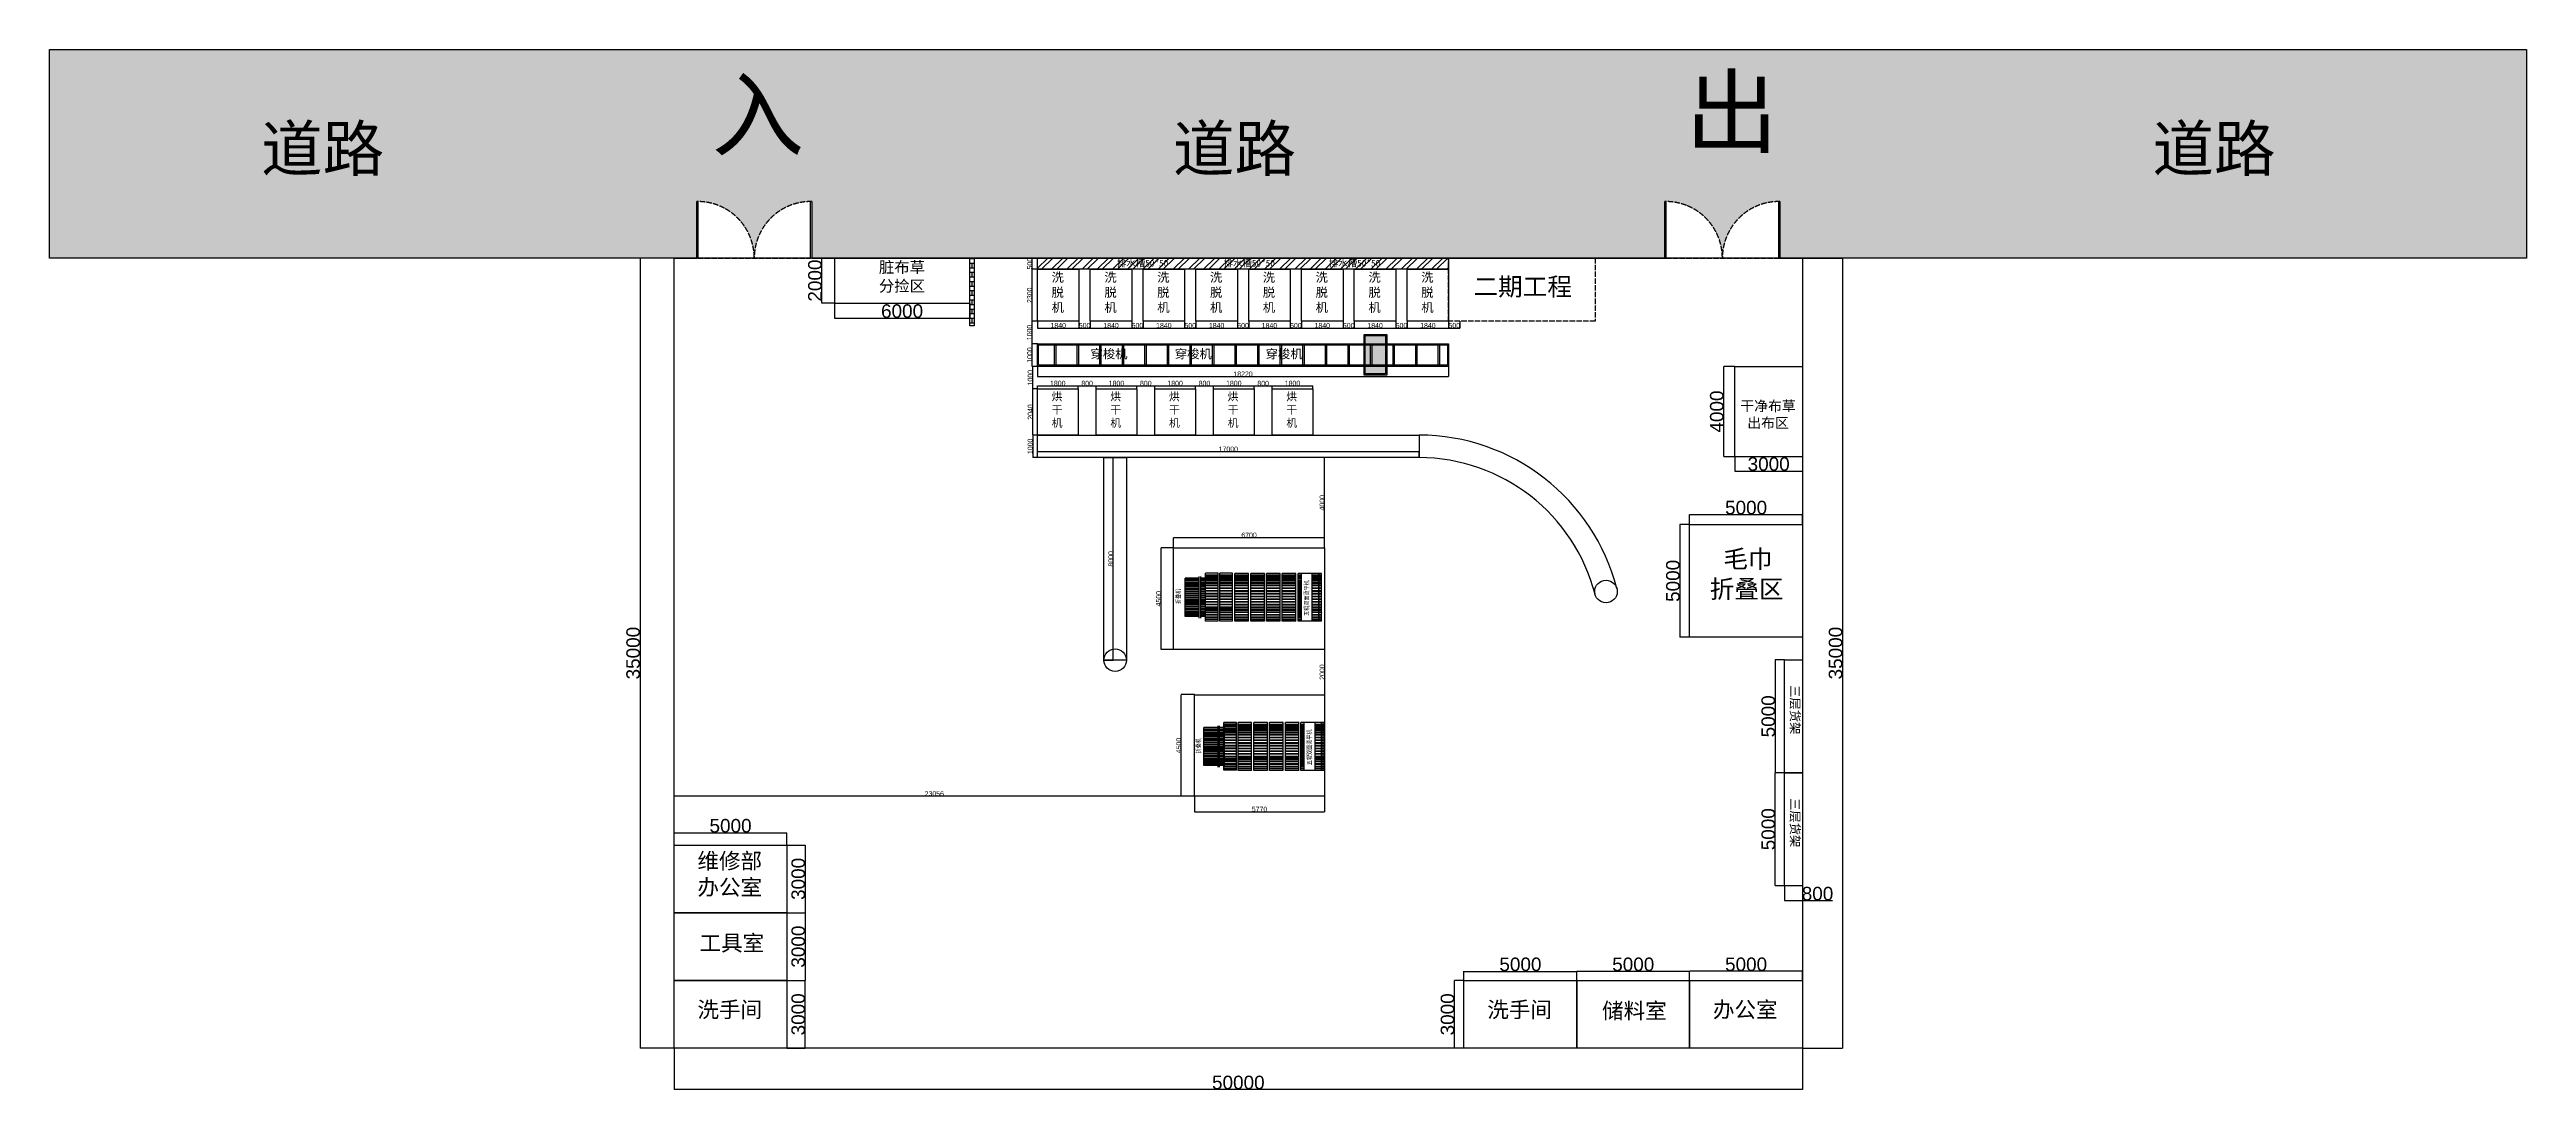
# Model space of a CAD drawing. Header units: millimetres. Extents: x 3806 to 246873, y -8027 to 78401.
# Drawn here: x 3806 to 113563, y 21225 to 67372 of the extents above; entities that cross this region are included whole.
import ezdxf

# ---------------------------------------------------------------- set-up
doc = ezdxf.new("R2010")
doc.units = ezdxf.units.MM
doc.header["$LTSCALE"] = 20
doc.linetypes.add('ACAD_ISO02W100', pattern=[15, 12, -3])
doc.layers.add('02', color=7, linetype='Continuous')
doc.styles.get("Standard").update_dxf_attribs({"font": 'arial.ttf', "height": 2000})
doc.styles.add('图纸中文说明', font='simplex.shx', dxfattribs={"width": 0.8, "bigfont": 'hztxt.shx'})
doc.dimstyles.new('ISO-25', dxfattribs={"dimtxt": 400, "dimasz": 2.5, "dimexe": 1.25, "dimexo": 0.625, "dimtad": 1, "dimtxsty": 'Standard', "dimcen": 2.5, "dimclrd": 1, "dimclre": 1, "dimclrt": 1, "dimadec": 0, "dimazin": 0, "dimtfac": 1, "dimtmove": 0, "dimatfit": 3, "dimfxl": 0, "dimarcsym": 0})

msp = doc.modelspace()

# ---------------------------------------------------------------- texts
at = {"color": 1, "char_height": 3000, "attachment_point": 1}
for s, insert in [('{\\fSimSun|b0|i0|c134|p2;入}', (33148.28, 65986.809)), ('{\\fSimSun|b0|i0|c134|p2;出}', (76300.851, 66106.437))]:
    msp.add_mtext_dynamic_manual_height_columns(s, width=1497.9819, gutter_width=2000, heights=[0], dxfattribs=dict(at, insert=insert))
for s, width, gutter_width, insert, char_height, attachment_point in [('{\\fSimSun|b0|i0|c134|p2;道路}', 6269.91108, 3000, (13178.221, 63986.891), 2000, 1), ('{\\fSimSun|b0|i0|c134|p2;道路}', 6269.91108, 3000, (53583.296, 63986.891), 2000, 1), ('{\\fSimSun|b0|i0|c134|p2;道路}', 6269.91108, 3000, (96988.24, 63986.891), 2000, 1), ('{\\fSimSun|b0|i0|c134|p2;脏布草}\\P{\\fSimSun|b0|i0|c134|p2;分捡区}', 3344.91862, 2000, (40554.427, 57984.904), 500, 1), ('{\\fSimSun|b0|i0|c134|p2;洗脱机}', 400, 2000, (48208.786, 57486.613), 400, 1), ('{\\fSimSun|b0|i0|c134|p2;洗脱机}', 400, 2000, (50548.786, 57486.613), 400, 1), ('{\\fSimSun|b0|i0|c134|p2;排水槽50*50}', 2450.90929, 2000, (51096.858, 58060.769), 300, 1), ('{\\fSimSun|b0|i0|c134|p2;洗脱机}', 400, 2000, (52888.786, 57486.613), 400, 1), ('{\\fSimSun|b0|i0|c134|p2;洗脱机}', 400, 2000, (55228.786, 57486.613), 400, 1), ('{\\fSimSun|b0|i0|c134|p2;排水槽50*50}', 2450.90929, 2000, (55821.637, 58060.769), 300, 1), ('{\\fSimSun|b0|i0|c134|p2;洗脱机}', 400, 2000, (57568.786, 57486.613), 400, 1), ('{\\fSimSun|b0|i0|c134|p2;洗脱机}', 400, 2000, (59908.786, 57486.613), 400, 1), ('{\\fSimSun|b0|i0|c134|p2;排水槽50*50}', 2450.90929, 2000, (60490.293, 58060.769), 300, 1), ('{\\fSimSun|b0|i0|c134|p2;洗脱机}', 400, 2000, (62248.786, 57486.613), 400, 1), ('{\\fSimSun|b0|i0|c134|p2;洗脱机}', 400, 2000, (64588.786, 57486.613), 400, 1), ('{\\fSimSun|b0|i0|c134|p2;二期工程}', 5838.36848, 1100, (66902.631, 57273.193), 800, 1), ('{\\fSimSun|b0|i0|c134|p2;穿梭机}', 3429.4477, 2000, (49933.633, 54093.579), 400, 1), ('{\\fSimSun|b0|i0|c134|p2;穿梭机}', 3429.4477, 2000, (53669.767, 54093.579), 400, 1), ('{\\fSimSun|b0|i0|c134|p2;穿梭机}', 3429.4477, 2000, (57696.085, 54093.579), 400, 1), ('{\\fSimSun|b0|i0|c134|p2;烘干机}', 559.91958, 2000, (48211.251, 52177.197), 350, 1), ('{\\fSimSun|b0|i0|c134|p2;烘干机}', 559.91958, 2000, (50811.251, 52177.197), 350, 1), ('{\\fSimSun|b0|i0|c134|p2;烘干机}', 559.91958, 2000, (53411.251, 52177.197), 350, 1), ('{\\fSimSun|b0|i0|c134|p2;烘干机}', 559.91958, 2000, (56011.251, 52177.197), 350, 1), ('{\\fSimSun|b0|i0|c134|p2;烘干机}', 559.91958, 2000, (58611.251, 52177.197), 350, 1), ('{\\fSimSun|b0|i0|c134|p2;干净布草\\P出布区}', 2672.37304, 2000, (79956.788, 51185.58), 450, 5), ('\\pi1070.52712;{\\fSimSun|b0|i0|c134|p2;毛巾\\P\\pi471.64444;折叠区}', 4223.73581, 2000, (76900.952, 45211.643), 800, 1), ('{\\fSimSun|b0|i0|c134|p2;维修部办公室}', 3092.73426, 2000, (32514.804, 31786.839), 700, 1), ('\\pi93.57383;{\\fSimSun|b0|i0|c134|p2;工具室}', 3092.73426, 2000, (32514.804, 28150.807), 700, 1), ('{\\fSimSun|b0|i0|c134|p2;洗手间}', 3092.73426, 2000, (32514.804, 25200.955), 700, 1), ('{\\fSimSun|b0|i0|c134|p2;洗手间}', 3092.73426, 2000, (67514.804, 25200.955), 700, 1), ('\\pi85.7526;{\\fSimSun|b0|i0|c134|p2;储料室}', 3092.73426, 2000, (72514.804, 25150.807), 700, 1), ('{\\fSimSun|b0|i0|c134|p2;办公室}', 3092.73426, 2000, (77514.804, 25200.955), 700, 1)]:
    msp.add_mtext_dynamic_manual_height_columns(s, width=width, gutter_width=gutter_width, heights=[0], dxfattribs=dict(insert=insert, char_height=char_height, attachment_point=attachment_point))
at = {"color": 1, "char_height": 201.28771, "width": 1629.68706, "attachment_point": 9, "rotation": 90, "style": '图纸中文说明'}
for s, insert in [('{\\fFangSong|b0|i0|c134|p49;折叠机}', (53948.058, 43488.731)), ('{\\fFangSong|b0|i0|c134|p49;五辊双面烫平机}', (59630.265, 43867.467)), ('{\\fFangSong|b0|i0|c134|p49;折叠机}', (54840.567, 36877.249)), ('{\\fFangSong|b0|i0|c134|p49;五辊双面烫平机}', (59756.859, 37255.985))]:
    msp.add_mtext(s, dxfattribs=dict(at, insert=insert))
at = {"char_height": 400, "attachment_point": 1, "rotation": 270}
for insert in [(81353.634, 39219.407), (81353.634, 34219.407)]:
    msp.add_mtext_dynamic_manual_height_columns('{\\fSimSun|b0|i0|c134|p2;三层货架}', width=3023.45201, gutter_width=2000, heights=[0], dxfattribs=dict(at, insert=insert))

# ---------------------------------------------------------------- blocks, each defined once
blk = doc.blocks.new('*D1')
at = {"color": 1, "lineweight": -2, "transparency": 16777216}
for p, q in [((78483, 49338), (78483, 48704)), ((78485, 48705), (81480, 48705)), ((81483, 49338), (81483, 48704))]:
    blk.add_line(p, q, dxfattribs=at)
at = {"color": 1, "transparency": 16777216}
for points in [[(78485, 48705), (78485, 48704), (78483, 48705)], [(81480, 48705), (81480, 48704), (81483, 48705)]]:
    blk.add_solid(points, dxfattribs=at)
at = {"layer": 'Defpoints', "color": 0, "transparency": 16777216}
for p in [(78483, 49339), (81483, 49339), (81483, 48705)]:
    blk.add_point(p, dxfattribs=at)
at = {"color": 1, "transparency": 16777216, "insert": (79983, 49012), "char_height": 600, "attachment_point": 5}
blk.add_mtext('3000', dxfattribs=at)
blk = doc.blocks.new('*D2')
at = {"color": 1, "lineweight": -2, "transparency": 16777216}
for p, q in [((66482, 26139), (66061, 26139)), ((66062, 23141), (66062, 26136)), ((66482, 23139), (66061, 23139))]:
    blk.add_line(p, q, dxfattribs=at)
at = {"color": 1, "transparency": 16777216}
for points in [[(66061, 26136), (66062, 26136), (66062, 26139)], [(66061, 23141), (66062, 23141), (66062, 23139)]]:
    blk.add_solid(points, dxfattribs=at)
at = {"layer": 'Defpoints', "color": 0, "transparency": 16777216}
for p in [(66062, 26139), (66483, 26139), (66483, 23139)]:
    blk.add_point(p, dxfattribs=at)
at = {"color": 1, "transparency": 16777216, "insert": (65755, 24639), "char_height": 600, "attachment_point": 5, "rotation": 90}
blk.add_mtext('3000', dxfattribs=at)
blk = doc.blocks.new('*D3')
at = {"color": 1, "lineweight": -2, "transparency": 16777216}
for p, q in [((66483, 26139), (66483, 26546)), ((66485, 26544), (71480, 26544)), ((71483, 26139), (71483, 26546))]:
    blk.add_line(p, q, dxfattribs=at)
at = {"color": 1, "transparency": 16777216}
for points in [[(66485, 26545), (66485, 26544), (66483, 26544)], [(71480, 26545), (71480, 26544), (71483, 26544)]]:
    blk.add_solid(points, dxfattribs=at)
at = {"layer": 'Defpoints', "color": 0, "transparency": 16777216}
for p in [(71483, 26544), (66483, 26139), (71483, 26139)]:
    blk.add_point(p, dxfattribs=at)
at = {"color": 1, "transparency": 16777216, "insert": (68983, 26851), "char_height": 600, "attachment_point": 5}
blk.add_mtext('5000', dxfattribs=at)
blk = doc.blocks.new('*D4')
at = {"color": 1, "lineweight": -2, "transparency": 16777216}
for p, q in [((71483, 26139), (71483, 26546)), ((76480, 26544), (71485, 26544)), ((76483, 26139), (76483, 26546))]:
    blk.add_line(p, q, dxfattribs=at)
at = {"color": 1, "transparency": 16777216}
for points in [[(71485, 26545), (71485, 26544), (71483, 26544)], [(76480, 26545), (76480, 26544), (76483, 26544)]]:
    blk.add_solid(points, dxfattribs=at)
at = {"layer": 'Defpoints', "color": 0, "transparency": 16777216}
for p in [(71483, 26544), (71483, 26139), (76483, 26139)]:
    blk.add_point(p, dxfattribs=at)
at = {"color": 1, "transparency": 16777216, "insert": (73983, 26851), "char_height": 600, "attachment_point": 5}
blk.add_mtext('5000', dxfattribs=at)
blk = doc.blocks.new('*D5')
at = {"color": 1, "lineweight": -2, "transparency": 16777216}
for p, q in [((76483, 26139), (76483, 26547)), ((81480, 26546), (76485, 26546)), ((81483, 26139), (81483, 26547))]:
    blk.add_line(p, q, dxfattribs=at)
at = {"color": 1, "transparency": 16777216}
for points in [[(76485, 26546), (76485, 26545), (76483, 26546)], [(81480, 26546), (81480, 26545), (81483, 26546)]]:
    blk.add_solid(points, dxfattribs=at)
at = {"layer": 'Defpoints', "color": 0, "transparency": 16777216}
for p in [(76483, 26546), (76483, 26139), (81483, 26139)]:
    blk.add_point(p, dxfattribs=at)
at = {"color": 1, "transparency": 16777216, "insert": (78983, 26853), "char_height": 600, "attachment_point": 5}
blk.add_mtext('5000', dxfattribs=at)
blk = doc.blocks.new('*D6')
at = {"color": 1, "lineweight": -2, "transparency": 16777216}
for p, q in [((54539, 34298), (54539, 33611)), ((60309, 34298), (60309, 33611)), ((54541, 33612), (60306, 33612))]:
    blk.add_line(p, q, dxfattribs=at)
at = {"color": 1, "transparency": 16777216}
for points in [[(54541, 33613), (54541, 33612), (54539, 33612)], [(60306, 33613), (60306, 33612), (60309, 33612)]]:
    blk.add_solid(points, dxfattribs=at)
at = {"layer": 'Defpoints', "color": 0, "transparency": 16777216}
for p in [(54539, 34299), (60309, 34299), (60309, 33612)]:
    blk.add_point(p, dxfattribs=at)
at = {"color": 1, "transparency": 16777216, "insert": (57424, 33725), "char_height": 220, "attachment_point": 5}
blk.add_mtext('5770', dxfattribs=at)
blk = doc.blocks.new('*D7')
at = {"color": 1, "lineweight": -2, "transparency": 16777216}
for p, q in [((54538, 38799), (53954, 38799)), ((53955, 34301), (53955, 38796)), ((54538, 34299), (53954, 34299))]:
    blk.add_line(p, q, dxfattribs=at)
at = {"color": 1, "transparency": 16777216}
for points in [[(53955, 38796), (53956, 38796), (53955, 38799)], [(53955, 34301), (53956, 34301), (53955, 34299)]]:
    blk.add_solid(points, dxfattribs=at)
at = {"layer": 'Defpoints', "color": 0, "transparency": 16777216}
for p in [(53955, 38799), (54539, 38799), (54539, 34299)]:
    blk.add_point(p, dxfattribs=at)
at = {"color": 1, "transparency": 16777216, "insert": (53842, 36549), "char_height": 220, "attachment_point": 5, "rotation": 90}
blk.add_mtext('4500', dxfattribs=at)
blk = doc.blocks.new('*D9')
at = {"color": 1, "lineweight": -2, "transparency": 16777216}
for p, q in [((53608, 45299), (53059, 45299)), ((53061, 40801), (53061, 45296)), ((53608, 40799), (53059, 40799))]:
    blk.add_line(p, q, dxfattribs=at)
at = {"color": 1, "transparency": 16777216}
for points in [[(53060, 45296), (53061, 45296), (53061, 45299)], [(53060, 40801), (53061, 40801), (53061, 40799)]]:
    blk.add_solid(points, dxfattribs=at)
at = {"layer": 'Defpoints', "color": 0, "transparency": 16777216}
for p in [(53061, 45299), (53609, 45299), (53609, 40799)]:
    blk.add_point(p, dxfattribs=at)
at = {"color": 1, "transparency": 16777216, "insert": (52948, 43049), "char_height": 220, "attachment_point": 5, "rotation": 90}
blk.add_mtext('4500', dxfattribs=at)
blk = doc.blocks.new('*D10')
at = {"color": 1, "lineweight": -2, "transparency": 16777216}
for p, q in [((31483, 32139), (31483, 32684)), ((31485, 32683), (36480, 32683)), ((36483, 32139), (36483, 32684))]:
    blk.add_line(p, q, dxfattribs=at)
at = {"color": 1, "transparency": 16777216}
for points in [[(31485, 32684), (31485, 32683), (31483, 32683)], [(36480, 32684), (36480, 32683), (36483, 32683)]]:
    blk.add_solid(points, dxfattribs=at)
at = {"layer": 'Defpoints', "color": 0, "transparency": 16777216}
for p in [(31483, 32139), (36483, 32683), (36483, 32139)]:
    blk.add_point(p, dxfattribs=at)
at = {"color": 1, "transparency": 16777216, "insert": (33983, 32990), "char_height": 600, "attachment_point": 5}
blk.add_mtext('5000', dxfattribs=at)
blk = doc.blocks.new('*D11')
at = {"color": 1, "lineweight": -2, "transparency": 16777216}
for p, q in [((36483, 26139), (37292, 26139)), ((37291, 23141), (37291, 26136)), ((36483, 23139), (37292, 23139))]:
    blk.add_line(p, q, dxfattribs=at)
at = {"color": 1, "transparency": 16777216}
for points in [[(37291, 26136), (37292, 26136), (37291, 26139)], [(37291, 23141), (37292, 23141), (37291, 23139)]]:
    blk.add_solid(points, dxfattribs=at)
at = {"layer": 'Defpoints', "color": 0, "transparency": 16777216}
for p in [(36483, 26139), (37291, 26139), (36483, 23139)]:
    blk.add_point(p, dxfattribs=at)
at = {"color": 1, "transparency": 16777216, "insert": (36984, 24639), "char_height": 600, "attachment_point": 5, "rotation": 90}
blk.add_mtext('3000', dxfattribs=at)
blk = doc.blocks.new('*D12')
at = {"color": 1, "lineweight": -2, "transparency": 16777216}
for p, q in [((36483, 29139), (37293, 29139)), ((37292, 29136), (37292, 26141)), ((36483, 26139), (37293, 26139))]:
    blk.add_line(p, q, dxfattribs=at)
at = {"color": 1, "transparency": 16777216}
for points in [[(37291, 29136), (37292, 29136), (37292, 29139)], [(37291, 26141), (37292, 26141), (37292, 26139)]]:
    blk.add_solid(points, dxfattribs=at)
at = {"layer": 'Defpoints', "color": 0, "transparency": 16777216}
for p in [(36483, 29139), (36483, 26139), (37292, 26139)]:
    blk.add_point(p, dxfattribs=at)
at = {"color": 1, "transparency": 16777216, "insert": (36984, 27639), "char_height": 600, "attachment_point": 5, "rotation": 90}
blk.add_mtext('3000', dxfattribs=at)
blk = doc.blocks.new('*D13')
at = {"color": 1, "lineweight": -2, "transparency": 16777216}
for p, q in [((36483, 32139), (37293, 32139)), ((37292, 32136), (37292, 29141)), ((36483, 29139), (37293, 29139))]:
    blk.add_line(p, q, dxfattribs=at)
at = {"color": 1, "transparency": 16777216}
for points in [[(37291, 32136), (37292, 32136), (37292, 32139)], [(37291, 29141), (37292, 29141), (37292, 29139)]]:
    blk.add_solid(points, dxfattribs=at)
at = {"layer": 'Defpoints', "color": 0, "transparency": 16777216}
for p in [(36483, 32139), (36483, 29139), (37292, 29139)]:
    blk.add_point(p, dxfattribs=at)
at = {"color": 1, "transparency": 16777216, "insert": (36984, 30639), "char_height": 600, "attachment_point": 5, "rotation": 90}
blk.add_mtext('3000', dxfattribs=at)
blk = doc.blocks.new('*D15')
at = {"color": 1, "lineweight": -2, "transparency": 16777216}
for p, q in [((47583, 55338), (47583, 55035)), ((47585, 55036), (49420, 55036)), ((49423, 55338), (49423, 55035))]:
    blk.add_line(p, q, dxfattribs=at)
at = {"color": 1, "transparency": 16777216}
for points in [[(47585, 55036), (47585, 55035), (47583, 55036)], [(49420, 55036), (49420, 55035), (49423, 55036)]]:
    blk.add_solid(points, dxfattribs=at)
at = {"layer": 'Defpoints', "color": 0, "transparency": 16777216}
for p in [(47583, 55339), (49423, 55339), (49423, 55036)]:
    blk.add_point(p, dxfattribs=at)
at = {"color": 1, "transparency": 16777216, "insert": (48503, 55149), "char_height": 220, "attachment_point": 5}
blk.add_mtext('1840', dxfattribs=at)
blk = doc.blocks.new('*D16')
at = {"color": 1, "lineweight": -2, "transparency": 16777216}
for p, q in [((49423, 55338), (49423, 55035)), ((49425, 55036), (49920, 55036)), ((49923, 55338), (49923, 55035))]:
    blk.add_line(p, q, dxfattribs=at)
at = {"color": 1, "transparency": 16777216}
for points in [[(49425, 55036), (49425, 55035), (49423, 55036)], [(49920, 55036), (49920, 55035), (49923, 55036)]]:
    blk.add_solid(points, dxfattribs=at)
at = {"layer": 'Defpoints', "color": 0, "transparency": 16777216}
for p in [(49423, 55339), (49923, 55339), (49923, 55036)]:
    blk.add_point(p, dxfattribs=at)
at = {"color": 1, "transparency": 16777216, "insert": (49673, 55149), "char_height": 220, "attachment_point": 5}
blk.add_mtext('500', dxfattribs=at)
blk = doc.blocks.new('*D17')
at = {"color": 1, "lineweight": -2, "transparency": 16777216}
for p, q in [((49923, 55338), (49923, 55035)), ((49925, 55036), (51760, 55036)), ((51763, 55338), (51763, 55035))]:
    blk.add_line(p, q, dxfattribs=at)
at = {"color": 1, "transparency": 16777216}
for points in [[(49925, 55036), (49925, 55035), (49923, 55036)], [(51760, 55036), (51760, 55035), (51763, 55036)]]:
    blk.add_solid(points, dxfattribs=at)
at = {"layer": 'Defpoints', "color": 0, "transparency": 16777216}
for p in [(49923, 55339), (51763, 55339), (51763, 55036)]:
    blk.add_point(p, dxfattribs=at)
at = {"color": 1, "transparency": 16777216, "insert": (50843, 55149), "char_height": 220, "attachment_point": 5}
blk.add_mtext('1840', dxfattribs=at)
blk = doc.blocks.new('*D18')
at = {"color": 1, "lineweight": -2, "transparency": 16777216}
for p, q in [((51763, 55338), (51763, 55035)), ((51765, 55036), (52260, 55036)), ((52263, 55338), (52263, 55035))]:
    blk.add_line(p, q, dxfattribs=at)
at = {"color": 1, "transparency": 16777216}
for points in [[(51765, 55036), (51765, 55035), (51763, 55036)], [(52260, 55036), (52260, 55035), (52263, 55036)]]:
    blk.add_solid(points, dxfattribs=at)
at = {"layer": 'Defpoints', "color": 0, "transparency": 16777216}
for p in [(51763, 55339), (52263, 55339), (52263, 55036)]:
    blk.add_point(p, dxfattribs=at)
at = {"color": 1, "transparency": 16777216, "insert": (52013, 55149), "char_height": 220, "attachment_point": 5}
blk.add_mtext('500', dxfattribs=at)
blk = doc.blocks.new('*D19')
at = {"color": 1, "lineweight": -2, "transparency": 16777216}
for p, q in [((52263, 55338), (52263, 55035)), ((52265, 55036), (54100, 55036)), ((54103, 55338), (54103, 55035))]:
    blk.add_line(p, q, dxfattribs=at)
at = {"color": 1, "transparency": 16777216}
for points in [[(52265, 55036), (52265, 55035), (52263, 55036)], [(54100, 55036), (54100, 55035), (54103, 55036)]]:
    blk.add_solid(points, dxfattribs=at)
at = {"layer": 'Defpoints', "color": 0, "transparency": 16777216}
for p in [(52263, 55339), (54103, 55339), (54103, 55036)]:
    blk.add_point(p, dxfattribs=at)
at = {"color": 1, "transparency": 16777216, "insert": (53183, 55149), "char_height": 220, "attachment_point": 5}
blk.add_mtext('1840', dxfattribs=at)
blk = doc.blocks.new('*D20')
at = {"color": 1, "lineweight": -2, "transparency": 16777216}
for p, q in [((54103, 55338), (54103, 55035)), ((54105, 55036), (54600, 55036)), ((54603, 55338), (54603, 55035))]:
    blk.add_line(p, q, dxfattribs=at)
at = {"color": 1, "transparency": 16777216}
for points in [[(54105, 55036), (54105, 55035), (54103, 55036)], [(54600, 55036), (54600, 55035), (54603, 55036)]]:
    blk.add_solid(points, dxfattribs=at)
at = {"layer": 'Defpoints', "color": 0, "transparency": 16777216}
for p in [(54103, 55339), (54603, 55339), (54603, 55036)]:
    blk.add_point(p, dxfattribs=at)
at = {"color": 1, "transparency": 16777216, "insert": (54353, 55149), "char_height": 220, "attachment_point": 5}
blk.add_mtext('500', dxfattribs=at)
blk = doc.blocks.new('*D21')
at = {"color": 1, "lineweight": -2, "transparency": 16777216}
for p, q in [((54603, 55338), (54603, 55035)), ((54605, 55036), (56440, 55036)), ((56443, 55338), (56443, 55035))]:
    blk.add_line(p, q, dxfattribs=at)
at = {"color": 1, "transparency": 16777216}
for points in [[(54605, 55036), (54605, 55035), (54603, 55036)], [(56440, 55036), (56440, 55035), (56443, 55036)]]:
    blk.add_solid(points, dxfattribs=at)
at = {"layer": 'Defpoints', "color": 0, "transparency": 16777216}
for p in [(54603, 55339), (56443, 55339), (56443, 55036)]:
    blk.add_point(p, dxfattribs=at)
at = {"color": 1, "transparency": 16777216, "insert": (55523, 55149), "char_height": 220, "attachment_point": 5}
blk.add_mtext('1840', dxfattribs=at)
blk = doc.blocks.new('*D22')
at = {"color": 1, "lineweight": -2, "transparency": 16777216}
for p, q in [((56443, 55338), (56443, 55035)), ((56445, 55036), (56940, 55036)), ((56943, 55338), (56943, 55035))]:
    blk.add_line(p, q, dxfattribs=at)
at = {"color": 1, "transparency": 16777216}
for points in [[(56445, 55036), (56445, 55035), (56443, 55036)], [(56940, 55036), (56940, 55035), (56943, 55036)]]:
    blk.add_solid(points, dxfattribs=at)
at = {"layer": 'Defpoints', "color": 0, "transparency": 16777216}
for p in [(56443, 55339), (56943, 55339), (56943, 55036)]:
    blk.add_point(p, dxfattribs=at)
at = {"color": 1, "transparency": 16777216, "insert": (56693, 55149), "char_height": 220, "attachment_point": 5}
blk.add_mtext('500', dxfattribs=at)
blk = doc.blocks.new('*D23')
at = {"color": 1, "lineweight": -2, "transparency": 16777216}
for p, q in [((56943, 55338), (56943, 55035)), ((56945, 55036), (58780, 55036)), ((58783, 55338), (58783, 55035))]:
    blk.add_line(p, q, dxfattribs=at)
at = {"color": 1, "transparency": 16777216}
for points in [[(56945, 55036), (56945, 55035), (56943, 55036)], [(58780, 55036), (58780, 55035), (58783, 55036)]]:
    blk.add_solid(points, dxfattribs=at)
at = {"layer": 'Defpoints', "color": 0, "transparency": 16777216}
for p in [(56943, 55339), (58783, 55339), (58783, 55036)]:
    blk.add_point(p, dxfattribs=at)
at = {"color": 1, "transparency": 16777216, "insert": (57863, 55149), "char_height": 220, "attachment_point": 5}
blk.add_mtext('1840', dxfattribs=at)
blk = doc.blocks.new('*D24')
at = {"color": 1, "lineweight": -2, "transparency": 16777216}
for p, q in [((58783, 55338), (58783, 55035)), ((58785, 55036), (59280, 55036)), ((59283, 55338), (59283, 55035))]:
    blk.add_line(p, q, dxfattribs=at)
at = {"color": 1, "transparency": 16777216}
for points in [[(58785, 55036), (58785, 55035), (58783, 55036)], [(59280, 55036), (59280, 55035), (59283, 55036)]]:
    blk.add_solid(points, dxfattribs=at)
at = {"layer": 'Defpoints', "color": 0, "transparency": 16777216}
for p in [(58783, 55339), (59283, 55339), (59283, 55036)]:
    blk.add_point(p, dxfattribs=at)
at = {"color": 1, "transparency": 16777216, "insert": (59033, 55149), "char_height": 220, "attachment_point": 5}
blk.add_mtext('500', dxfattribs=at)
blk = doc.blocks.new('*D25')
at = {"color": 1, "lineweight": -2, "transparency": 16777216}
for p, q in [((59283, 55338), (59283, 55035)), ((59285, 55036), (61120, 55036)), ((61123, 55338), (61123, 55035))]:
    blk.add_line(p, q, dxfattribs=at)
at = {"color": 1, "transparency": 16777216}
for points in [[(59285, 55036), (59285, 55035), (59283, 55036)], [(61120, 55036), (61120, 55035), (61123, 55036)]]:
    blk.add_solid(points, dxfattribs=at)
at = {"layer": 'Defpoints', "color": 0, "transparency": 16777216}
for p in [(59283, 55339), (61123, 55339), (61123, 55036)]:
    blk.add_point(p, dxfattribs=at)
at = {"color": 1, "transparency": 16777216, "insert": (60203, 55149), "char_height": 220, "attachment_point": 5}
blk.add_mtext('1840', dxfattribs=at)
blk = doc.blocks.new('*D26')
at = {"color": 1, "lineweight": -2, "transparency": 16777216}
for p, q in [((61123, 55338), (61123, 55035)), ((61125, 55036), (61620, 55036)), ((61623, 55338), (61623, 55035))]:
    blk.add_line(p, q, dxfattribs=at)
at = {"color": 1, "transparency": 16777216}
for points in [[(61125, 55036), (61125, 55035), (61123, 55036)], [(61620, 55036), (61620, 55035), (61623, 55036)]]:
    blk.add_solid(points, dxfattribs=at)
at = {"layer": 'Defpoints', "color": 0, "transparency": 16777216}
for p in [(61123, 55339), (61623, 55339), (61623, 55036)]:
    blk.add_point(p, dxfattribs=at)
at = {"color": 1, "transparency": 16777216, "insert": (61373, 55149), "char_height": 220, "attachment_point": 5}
blk.add_mtext('500', dxfattribs=at)
blk = doc.blocks.new('*D27')
at = {"color": 1, "lineweight": -2, "transparency": 16777216}
for p, q in [((61623, 55338), (61623, 55035)), ((61625, 55036), (63460, 55036)), ((63463, 55338), (63463, 55035))]:
    blk.add_line(p, q, dxfattribs=at)
at = {"color": 1, "transparency": 16777216}
for points in [[(61625, 55036), (61625, 55035), (61623, 55036)], [(63460, 55036), (63460, 55035), (63463, 55036)]]:
    blk.add_solid(points, dxfattribs=at)
at = {"layer": 'Defpoints', "color": 0, "transparency": 16777216}
for p in [(61623, 55339), (63463, 55339), (63463, 55036)]:
    blk.add_point(p, dxfattribs=at)
at = {"color": 1, "transparency": 16777216, "insert": (62543, 55149), "char_height": 220, "attachment_point": 5}
blk.add_mtext('1840', dxfattribs=at)
blk = doc.blocks.new('*D28')
at = {"color": 1, "lineweight": -2, "transparency": 16777216}
for p, q in [((63463, 55338), (63463, 55035)), ((63465, 55036), (63960, 55036)), ((63963, 55338), (63963, 55035))]:
    blk.add_line(p, q, dxfattribs=at)
at = {"color": 1, "transparency": 16777216}
for points in [[(63465, 55036), (63465, 55035), (63463, 55036)], [(63960, 55036), (63960, 55035), (63963, 55036)]]:
    blk.add_solid(points, dxfattribs=at)
at = {"layer": 'Defpoints', "color": 0, "transparency": 16777216}
for p in [(63463, 55339), (63963, 55339), (63963, 55036)]:
    blk.add_point(p, dxfattribs=at)
at = {"color": 1, "transparency": 16777216, "insert": (63713, 55149), "char_height": 220, "attachment_point": 5}
blk.add_mtext('500', dxfattribs=at)
blk = doc.blocks.new('*D30')
at = {"color": 1, "lineweight": -2, "transparency": 16777216}
for p, q in [((63963, 55338), (63963, 55035)), ((63965, 55036), (65800, 55036)), ((65803, 55338), (65803, 55035))]:
    blk.add_line(p, q, dxfattribs=at)
at = {"color": 1, "transparency": 16777216}
for points in [[(63965, 55036), (63965, 55035), (63963, 55036)], [(65800, 55036), (65800, 55035), (65803, 55036)]]:
    blk.add_solid(points, dxfattribs=at)
at = {"layer": 'Defpoints', "color": 0, "transparency": 16777216}
for p in [(63963, 55339), (65803, 55339), (65803, 55036)]:
    blk.add_point(p, dxfattribs=at)
at = {"color": 1, "transparency": 16777216, "insert": (64883, 55149), "char_height": 220, "attachment_point": 5}
blk.add_mtext('1840', dxfattribs=at)
blk = doc.blocks.new('*D29')
at = {"color": 1, "lineweight": -2, "transparency": 16777216}
for p, q in [((65803, 55338), (65803, 55035)), ((65805, 55036), (66300, 55036)), ((66303, 55338), (66303, 55035))]:
    blk.add_line(p, q, dxfattribs=at)
at = {"color": 1, "transparency": 16777216}
for points in [[(65805, 55036), (65805, 55035), (65803, 55036)], [(66300, 55036), (66300, 55035), (66303, 55036)]]:
    blk.add_solid(points, dxfattribs=at)
at = {"layer": 'Defpoints', "color": 0, "transparency": 16777216}
for p in [(65803, 55339), (66303, 55339), (66303, 55036)]:
    blk.add_point(p, dxfattribs=at)
at = {"color": 1, "transparency": 16777216, "insert": (66053, 55149), "char_height": 220, "attachment_point": 5}
blk.add_mtext('500', dxfattribs=at)
blk = doc.blocks.new('*D31')
at = {"color": 1, "lineweight": -2, "transparency": 16777216}
for p, q in [((47583, 52339), (47583, 52478)), ((47585, 52477), (49380, 52477)), ((49383, 52339), (49383, 52478))]:
    blk.add_line(p, q, dxfattribs=at)
at = {"color": 1, "transparency": 16777216}
for points in [[(47585, 52477), (47585, 52476), (47583, 52477)], [(49380, 52477), (49380, 52476), (49383, 52477)]]:
    blk.add_solid(points, dxfattribs=at)
at = {"layer": 'Defpoints', "color": 0, "transparency": 16777216}
for p in [(47583, 52339), (49383, 52477), (49383, 52339)]:
    blk.add_point(p, dxfattribs=at)
at = {"color": 1, "transparency": 16777216, "insert": (48483, 52590), "char_height": 220, "attachment_point": 5}
blk.add_mtext('1800', dxfattribs=at)
blk = doc.blocks.new('*D32')
at = {"color": 1, "lineweight": -2, "transparency": 16777216}
for p, q in [((49383, 52339), (49383, 52477)), ((49385, 52476), (50180, 52476)), ((50183, 52339), (50183, 52477))]:
    blk.add_line(p, q, dxfattribs=at)
at = {"color": 1, "transparency": 16777216}
for points in [[(49385, 52477), (49385, 52476), (49383, 52476)], [(50180, 52477), (50180, 52476), (50183, 52476)]]:
    blk.add_solid(points, dxfattribs=at)
at = {"layer": 'Defpoints', "color": 0, "transparency": 16777216}
for p in [(49383, 52339), (50183, 52476), (50183, 52339)]:
    blk.add_point(p, dxfattribs=at)
at = {"color": 1, "transparency": 16777216, "insert": (49783, 52589), "char_height": 220, "attachment_point": 5}
blk.add_mtext('800', dxfattribs=at)
blk = doc.blocks.new('*D33')
at = {"color": 1, "lineweight": -2, "transparency": 16777216}
for p, q in [((50183, 52339), (50183, 52478)), ((50185, 52477), (51980, 52477)), ((51983, 52339), (51983, 52478))]:
    blk.add_line(p, q, dxfattribs=at)
at = {"color": 1, "transparency": 16777216}
for points in [[(50185, 52477), (50185, 52476), (50183, 52477)], [(51980, 52477), (51980, 52476), (51983, 52477)]]:
    blk.add_solid(points, dxfattribs=at)
at = {"layer": 'Defpoints', "color": 0, "transparency": 16777216}
for p in [(50183, 52339), (51983, 52477), (51983, 52339)]:
    blk.add_point(p, dxfattribs=at)
at = {"color": 1, "transparency": 16777216, "insert": (51083, 52590), "char_height": 220, "attachment_point": 5}
blk.add_mtext('1800', dxfattribs=at)
blk = doc.blocks.new('*D34')
at = {"color": 1, "lineweight": -2, "transparency": 16777216}
for p, q in [((51983, 52339), (51983, 52477)), ((51985, 52476), (52780, 52476)), ((52783, 52339), (52783, 52477))]:
    blk.add_line(p, q, dxfattribs=at)
at = {"color": 1, "transparency": 16777216}
for points in [[(51985, 52477), (51985, 52476), (51983, 52476)], [(52780, 52477), (52780, 52476), (52783, 52476)]]:
    blk.add_solid(points, dxfattribs=at)
at = {"layer": 'Defpoints', "color": 0, "transparency": 16777216}
for p in [(51983, 52339), (52783, 52476), (52783, 52339)]:
    blk.add_point(p, dxfattribs=at)
at = {"color": 1, "transparency": 16777216, "insert": (52383, 52589), "char_height": 220, "attachment_point": 5}
blk.add_mtext('800', dxfattribs=at)
blk = doc.blocks.new('*D35')
at = {"color": 1, "lineweight": -2, "transparency": 16777216}
for p, q in [((52783, 52339), (52783, 52478)), ((52785, 52477), (54580, 52477)), ((54583, 52339), (54583, 52478))]:
    blk.add_line(p, q, dxfattribs=at)
at = {"color": 1, "transparency": 16777216}
for points in [[(52785, 52477), (52785, 52476), (52783, 52477)], [(54580, 52477), (54580, 52476), (54583, 52477)]]:
    blk.add_solid(points, dxfattribs=at)
at = {"layer": 'Defpoints', "color": 0, "transparency": 16777216}
for p in [(52783, 52339), (54583, 52477), (54583, 52339)]:
    blk.add_point(p, dxfattribs=at)
at = {"color": 1, "transparency": 16777216, "insert": (53683, 52590), "char_height": 220, "attachment_point": 5}
blk.add_mtext('1800', dxfattribs=at)
blk = doc.blocks.new('*D36')
at = {"color": 1, "lineweight": -2, "transparency": 16777216}
for p, q in [((54583, 52339), (54583, 52477)), ((54585, 52476), (55380, 52476)), ((55383, 52339), (55383, 52477))]:
    blk.add_line(p, q, dxfattribs=at)
at = {"color": 1, "transparency": 16777216}
for points in [[(54585, 52477), (54585, 52476), (54583, 52476)], [(55380, 52477), (55380, 52476), (55383, 52476)]]:
    blk.add_solid(points, dxfattribs=at)
at = {"layer": 'Defpoints', "color": 0, "transparency": 16777216}
for p in [(54583, 52339), (55383, 52476), (55383, 52339)]:
    blk.add_point(p, dxfattribs=at)
at = {"color": 1, "transparency": 16777216, "insert": (54983, 52589), "char_height": 220, "attachment_point": 5}
blk.add_mtext('800', dxfattribs=at)
blk = doc.blocks.new('*D37')
at = {"color": 1, "lineweight": -2, "transparency": 16777216}
for p, q in [((57983, 52339), (57983, 52478)), ((57985, 52477), (59780, 52477)), ((59783, 52339), (59783, 52478))]:
    blk.add_line(p, q, dxfattribs=at)
at = {"color": 1, "transparency": 16777216}
for points in [[(57985, 52477), (57985, 52476), (57983, 52477)], [(59780, 52477), (59780, 52476), (59783, 52477)]]:
    blk.add_solid(points, dxfattribs=at)
at = {"layer": 'Defpoints', "color": 0, "transparency": 16777216}
for p in [(57983, 52339), (59783, 52477), (59783, 52339)]:
    blk.add_point(p, dxfattribs=at)
at = {"color": 1, "transparency": 16777216, "insert": (58883, 52590), "char_height": 220, "attachment_point": 5}
blk.add_mtext('1800', dxfattribs=at)
blk = doc.blocks.new('*D38')
at = {"color": 1, "lineweight": -2, "transparency": 16777216}
for p, q in [((55383, 52339), (55383, 52478)), ((55385, 52477), (57180, 52477)), ((57183, 52339), (57183, 52478))]:
    blk.add_line(p, q, dxfattribs=at)
at = {"color": 1, "transparency": 16777216}
for points in [[(55385, 52477), (55385, 52476), (55383, 52477)], [(57180, 52477), (57180, 52476), (57183, 52477)]]:
    blk.add_solid(points, dxfattribs=at)
at = {"layer": 'Defpoints', "color": 0, "transparency": 16777216}
for p in [(55383, 52339), (57183, 52477), (57183, 52339)]:
    blk.add_point(p, dxfattribs=at)
at = {"color": 1, "transparency": 16777216, "insert": (56283, 52590), "char_height": 220, "attachment_point": 5}
blk.add_mtext('1800', dxfattribs=at)
blk = doc.blocks.new('*D39')
at = {"color": 1, "lineweight": -2, "transparency": 16777216}
for p, q in [((57183, 52339), (57183, 52477)), ((57185, 52476), (57980, 52476)), ((57983, 52339), (57983, 52477))]:
    blk.add_line(p, q, dxfattribs=at)
at = {"color": 1, "transparency": 16777216}
for points in [[(57185, 52477), (57185, 52476), (57183, 52476)], [(57980, 52477), (57980, 52476), (57983, 52476)]]:
    blk.add_solid(points, dxfattribs=at)
at = {"layer": 'Defpoints', "color": 0, "transparency": 16777216}
for p in [(57183, 52339), (57983, 52476), (57983, 52339)]:
    blk.add_point(p, dxfattribs=at)
at = {"color": 1, "transparency": 16777216, "insert": (57583, 52589), "char_height": 220, "attachment_point": 5}
blk.add_mtext('800', dxfattribs=at)
blk = doc.blocks.new('*D40')
at = {"color": 1, "lineweight": -2, "transparency": 16777216}
for p, q in [((47582, 52339), (47375, 52339)), ((47376, 50301), (47376, 52336)), ((47582, 50299), (47375, 50299))]:
    blk.add_line(p, q, dxfattribs=at)
at = {"color": 1, "transparency": 16777216}
for points in [[(47376, 52336), (47376, 52336), (47376, 52339)], [(47376, 50301), (47376, 50301), (47376, 50299)]]:
    blk.add_solid(points, dxfattribs=at)
at = {"layer": 'Defpoints', "color": 0, "transparency": 16777216}
for p in [(47376, 52339), (47583, 52339), (47583, 50299)]:
    blk.add_point(p, dxfattribs=at)
at = {"color": 1, "transparency": 16777216, "insert": (47263, 51319), "char_height": 220, "attachment_point": 5, "rotation": 90}
blk.add_mtext('2040', dxfattribs=at)
blk = doc.blocks.new('*D41')
at = {"color": 1, "lineweight": -2, "transparency": 16777216}
for p, q in [((47582, 57639), (47345, 57639)), ((47347, 55341), (47347, 57636)), ((47582, 55339), (47345, 55339))]:
    blk.add_line(p, q, dxfattribs=at)
at = {"color": 1, "transparency": 16777216}
for points in [[(47346, 57636), (47347, 57636), (47347, 57639)], [(47346, 55341), (47347, 55341), (47347, 55339)]]:
    blk.add_solid(points, dxfattribs=at)
at = {"layer": 'Defpoints', "color": 0, "transparency": 16777216}
for p in [(47347, 57639), (47583, 57639), (47583, 55339)]:
    blk.add_point(p, dxfattribs=at)
at = {"color": 1, "transparency": 16777216, "insert": (47234, 56489), "char_height": 220, "attachment_point": 5, "rotation": 90}
blk.add_mtext('2300', dxfattribs=at)
blk = doc.blocks.new('*D42')
at = {"color": 1, "lineweight": -2, "transparency": 16777216}
for p, q in [((47582, 58139), (47349, 58139)), ((47582, 57639), (47349, 57639)), ((47350, 57641), (47350, 58136))]:
    blk.add_line(p, q, dxfattribs=at)
at = {"color": 1, "transparency": 16777216}
for points in [[(47350, 58136), (47351, 58136), (47350, 58139)], [(47350, 57641), (47351, 57641), (47350, 57639)]]:
    blk.add_solid(points, dxfattribs=at)
at = {"layer": 'Defpoints', "color": 0, "transparency": 16777216}
for p in [(47350, 58139), (47583, 58139), (47583, 57639)]:
    blk.add_point(p, dxfattribs=at)
at = {"color": 1, "transparency": 16777216, "insert": (47237, 57889), "char_height": 220, "attachment_point": 5, "rotation": 90}
blk.add_mtext('500', dxfattribs=at)
blk = doc.blocks.new('*D43')
at = {"color": 1, "lineweight": -2, "transparency": 16777216}
for p, q in [((38583, 56138), (38583, 55477)), ((44583, 56138), (44583, 55477)), ((38585, 55478), (44580, 55478))]:
    blk.add_line(p, q, dxfattribs=at)
at = {"color": 1, "transparency": 16777216}
for points in [[(38585, 55479), (38585, 55478), (38583, 55478)], [(44580, 55479), (44580, 55478), (44583, 55478)]]:
    blk.add_solid(points, dxfattribs=at)
at = {"layer": 'Defpoints', "color": 0, "transparency": 16777216}
for p in [(38583, 56139), (44583, 56139), (44583, 55478)]:
    blk.add_point(p, dxfattribs=at)
at = {"color": 1, "transparency": 16777216, "insert": (41583, 55785), "char_height": 600, "attachment_point": 5}
blk.add_mtext('6000', dxfattribs=at)
blk = doc.blocks.new('*D44')
at = {"color": 1, "lineweight": -2, "transparency": 16777216}
for p, q in [((31482, 58139), (29974, 58139)), ((29975, 58136), (29975, 23141)), ((31482, 23139), (29974, 23139))]:
    blk.add_line(p, q, dxfattribs=at)
at = {"color": 1, "transparency": 16777216}
for points in [[(29975, 58136), (29975, 58136), (29975, 58139)], [(29975, 23141), (29975, 23141), (29975, 23139)]]:
    blk.add_solid(points, dxfattribs=at)
at = {"layer": 'Defpoints', "color": 0, "transparency": 16777216}
for p in [(31483, 58139), (29975, 23139), (31483, 23139)]:
    blk.add_point(p, dxfattribs=at)
at = {"color": 1, "transparency": 16777216, "insert": (29668, 40639), "char_height": 600, "attachment_point": 5, "rotation": 90}
blk.add_mtext('35000', dxfattribs=at)
blk = doc.blocks.new('*D45')
at = {"color": 1, "lineweight": -2, "transparency": 16777216}
for p, q in [((31483, 23138), (31483, 21311)), ((81483, 23138), (81483, 21311)), ((81480, 21312), (31485, 21312))]:
    blk.add_line(p, q, dxfattribs=at)
at = {"color": 1, "transparency": 16777216}
for points in [[(31485, 21312), (31485, 21312), (31483, 21312)], [(81480, 21312), (81480, 21312), (81483, 21312)]]:
    blk.add_solid(points, dxfattribs=at)
at = {"layer": 'Defpoints', "color": 0, "transparency": 16777216}
for p in [(31483, 23139), (81483, 23139), (31483, 21312)]:
    blk.add_point(p, dxfattribs=at)
at = {"color": 1, "transparency": 16777216, "insert": (56483, 21619), "char_height": 600, "attachment_point": 5}
blk.add_mtext('50000', dxfattribs=at)
blk = doc.blocks.new('*D46')
at = {"color": 1, "lineweight": -2, "transparency": 16777216}
for p, q in [((81483, 58139), (83260, 58139)), ((83259, 58136), (83259, 23141)), ((81483, 23139), (83260, 23139))]:
    blk.add_line(p, q, dxfattribs=at)
at = {"color": 1, "transparency": 16777216}
for points in [[(83258, 58136), (83259, 58136), (83259, 58139)], [(83258, 23141), (83259, 23141), (83259, 23139)]]:
    blk.add_solid(points, dxfattribs=at)
at = {"layer": 'Defpoints', "color": 0, "transparency": 16777216}
for p in [(81483, 58139), (81483, 23139), (83259, 23139)]:
    blk.add_point(p, dxfattribs=at)
at = {"color": 1, "transparency": 16777216, "insert": (82951, 40639), "char_height": 600, "attachment_point": 5, "rotation": 90}
blk.add_mtext('35000', dxfattribs=at)
blk = doc.blocks.new('*D47')
at = {"color": 1, "lineweight": -2, "transparency": 16777216}
for p, q in [((76483, 46339), (76483, 46776)), ((76485, 46775), (81480, 46775)), ((81483, 46339), (81483, 46776))]:
    blk.add_line(p, q, dxfattribs=at)
at = {"color": 1, "transparency": 16777216}
for points in [[(76485, 46775), (76485, 46774), (76483, 46775)], [(81480, 46775), (81480, 46774), (81483, 46775)]]:
    blk.add_solid(points, dxfattribs=at)
at = {"layer": 'Defpoints', "color": 0, "transparency": 16777216}
for p in [(76483, 46339), (81483, 46775), (81483, 46339)]:
    blk.add_point(p, dxfattribs=at)
at = {"color": 1, "transparency": 16777216, "insert": (78983, 47082), "char_height": 600, "attachment_point": 5}
blk.add_mtext('5000', dxfattribs=at)
blk = doc.blocks.new('*D48')
at = {"color": 1, "lineweight": -2, "transparency": 16777216}
for p, q in [((76482, 46339), (76047, 46339)), ((76048, 46336), (76048, 41341)), ((76482, 41339), (76047, 41339))]:
    blk.add_line(p, q, dxfattribs=at)
at = {"color": 1, "transparency": 16777216}
for points in [[(76048, 46336), (76049, 46336), (76048, 46339)], [(76048, 41341), (76049, 41341), (76048, 41339)]]:
    blk.add_solid(points, dxfattribs=at)
at = {"layer": 'Defpoints', "color": 0, "transparency": 16777216}
for p in [(76483, 46339), (76048, 41339), (76483, 41339)]:
    blk.add_point(p, dxfattribs=at)
at = {"color": 1, "transparency": 16777216, "insert": (75742, 43839), "char_height": 600, "attachment_point": 5, "rotation": 90}
blk.add_mtext('5000', dxfattribs=at)
blk = doc.blocks.new('*D49')
at = {"color": 1, "lineweight": -2, "transparency": 16777216}
for p, q in [((80682, 40339), (80273, 40339)), ((80275, 40336), (80275, 35341)), ((80682, 35339), (80273, 35339))]:
    blk.add_line(p, q, dxfattribs=at)
at = {"color": 1, "transparency": 16777216}
for points in [[(80274, 40336), (80275, 40336), (80275, 40339)], [(80274, 35341), (80275, 35341), (80275, 35339)]]:
    blk.add_solid(points, dxfattribs=at)
at = {"layer": 'Defpoints', "color": 0, "transparency": 16777216}
for p in [(80683, 40339), (80275, 35339), (80683, 35339)]:
    blk.add_point(p, dxfattribs=at)
at = {"color": 1, "transparency": 16777216, "insert": (79968, 37839), "char_height": 600, "attachment_point": 5, "rotation": 90}
blk.add_mtext('5000', dxfattribs=at)
blk = doc.blocks.new('*D50')
at = {"color": 1, "lineweight": -2, "transparency": 16777216}
for p, q in [((80682, 35339), (80274, 35339)), ((80275, 30341), (80275, 35336)), ((80682, 30339), (80274, 30339))]:
    blk.add_line(p, q, dxfattribs=at)
at = {"color": 1, "transparency": 16777216}
for points in [[(80275, 35336), (80276, 35336), (80275, 35339)], [(80275, 30341), (80276, 30341), (80275, 30339)]]:
    blk.add_solid(points, dxfattribs=at)
at = {"layer": 'Defpoints', "color": 0, "transparency": 16777216}
for p in [(80275, 35339), (80683, 35339), (80683, 30339)]:
    blk.add_point(p, dxfattribs=at)
at = {"color": 1, "transparency": 16777216, "insert": (79968, 32839), "char_height": 600, "attachment_point": 5, "rotation": 90}
blk.add_mtext('5000', dxfattribs=at)
blk = doc.blocks.new('*D51')
at = {"color": 1, "lineweight": -2, "transparency": 16777216}
for p, q in [((80683, 30338), (80683, 29675)), ((80685, 29676), (81480, 29676)), ((81483, 30338), (81483, 29675)), ((81483, 29676), (82811, 29676))]:
    blk.add_line(p, q, dxfattribs=at)
at = {"color": 1, "transparency": 16777216}
for points in [[(80685, 29677), (80685, 29676), (80683, 29676)], [(81480, 29677), (81480, 29676), (81483, 29676)]]:
    blk.add_solid(points, dxfattribs=at)
at = {"layer": 'Defpoints', "color": 0, "transparency": 16777216}
for p in [(80683, 30339), (81483, 30339), (81483, 29676)]:
    blk.add_point(p, dxfattribs=at)
at = {"color": 1, "transparency": 16777216, "insert": (82148, 29983), "char_height": 600, "attachment_point": 5}
blk.add_mtext('800', dxfattribs=at)
blk = doc.blocks.new('*D52')
at = {"color": 1, "lineweight": -2, "transparency": 16777216}
for p, q in [((78482, 53339), (77993, 53339)), ((77994, 49341), (77994, 53336)), ((78482, 49339), (77993, 49339))]:
    blk.add_line(p, q, dxfattribs=at)
at = {"color": 1, "transparency": 16777216}
for points in [[(77994, 53336), (77994, 53336), (77994, 53339)], [(77994, 49341), (77994, 49341), (77994, 49339)]]:
    blk.add_solid(points, dxfattribs=at)
at = {"layer": 'Defpoints', "color": 0, "transparency": 16777216}
for p in [(77994, 53339), (78483, 53339), (78483, 49339)]:
    blk.add_point(p, dxfattribs=at)
at = {"color": 1, "transparency": 16777216, "insert": (77687, 51339), "char_height": 600, "attachment_point": 5, "rotation": 90}
blk.add_mtext('4000', dxfattribs=at)
blk = doc.blocks.new('*D53')
at = {"color": 1, "lineweight": -2, "transparency": 16777216}
for p, q in [((38582, 58139), (38031, 58139)), ((38032, 56141), (38032, 58136)), ((38582, 56139), (38031, 56139))]:
    blk.add_line(p, q, dxfattribs=at)
at = {"color": 1, "transparency": 16777216}
for points in [[(38032, 58136), (38033, 58136), (38032, 58139)], [(38032, 56141), (38033, 56141), (38032, 56139)]]:
    blk.add_solid(points, dxfattribs=at)
at = {"layer": 'Defpoints', "color": 0, "transparency": 16777216}
for p in [(38032, 58139), (38583, 58139), (38583, 56139)]:
    blk.add_point(p, dxfattribs=at)
at = {"color": 1, "transparency": 16777216, "insert": (37725, 57139), "char_height": 600, "attachment_point": 5, "rotation": 90}
blk.add_mtext('2000', dxfattribs=at)
blk = doc.blocks.new('1')
at = {"color": 9}
for points in [[(48344, 54275), (48394, 54275), (48394, 53375), (48344, 53375)], [(49344, 54275), (49394, 54275), (49394, 53375), (49344, 53375)], [(50344, 54275), (50394, 54275), (50394, 53375), (50344, 53375)], [(51344, 54275), (51394, 54275), (51394, 53375), (51344, 53375)], [(52344, 54275), (52394, 54275), (52394, 53375), (52344, 53375)], [(53344, 54275), (53394, 54275), (53394, 53375), (53344, 53375)], [(54344, 54275), (54394, 54275), (54394, 53375), (54344, 53375)], [(55344, 54275), (55394, 54275), (55394, 53375), (55344, 53375)], [(56344, 54275), (56394, 54275), (56394, 53375), (56344, 53375)], [(57344, 54275), (57394, 54275), (57394, 53375), (57344, 53375)], [(58344, 54275), (58394, 54275), (58394, 53375), (58344, 53375)], [(59344, 54275), (59394, 54275), (59394, 53375), (59344, 53375)], [(60344, 54275), (60394, 54275), (60394, 53375), (60344, 53375)], [(61344, 54275), (61394, 54275), (61394, 53375), (61344, 53375)], [(62344, 54275), (62394, 54275), (62394, 53375), (62344, 53375)], [(63344, 54275), (63394, 54275), (63394, 53375), (63344, 53375)], [(64344, 54275), (64394, 54275), (64394, 53375), (64344, 53375)], [(65344, 54275), (65394, 54275), (65394, 53375), (65344, 53375)]]:
    blk.add_lwpolyline(points, close=True, dxfattribs=at)
blk = doc.blocks.new('*D57')
at = {"color": 1, "lineweight": -2, "transparency": 16777216}
for p, q in [((47582, 54339), (47345, 54339)), ((47347, 53341), (47347, 54336)), ((47582, 53339), (47345, 53339))]:
    blk.add_line(p, q, dxfattribs=at)
at = {"color": 1, "transparency": 16777216}
for points in [[(47346, 54336), (47347, 54336), (47347, 54339)], [(47346, 53341), (47347, 53341), (47347, 53339)]]:
    blk.add_solid(points, dxfattribs=at)
at = {"layer": 'Defpoints', "color": 0, "transparency": 16777216}
for p in [(47347, 54339), (47583, 54339), (47583, 53339)]:
    blk.add_point(p, dxfattribs=at)
at = {"color": 1, "transparency": 16777216, "insert": (47234, 53839), "char_height": 220, "attachment_point": 5, "rotation": 90}
blk.add_mtext('1000', dxfattribs=at)
blk = doc.blocks.new('*D58')
at = {"color": 1, "lineweight": -2, "transparency": 16777216}
for p, q in [((47582, 50299), (47371, 50299)), ((47372, 50296), (47372, 49301)), ((47582, 49299), (47371, 49299))]:
    blk.add_line(p, q, dxfattribs=at)
at = {"color": 1, "transparency": 16777216}
for points in [[(47372, 50296), (47373, 50296), (47372, 50299)], [(47372, 49301), (47373, 49301), (47372, 49299)]]:
    blk.add_solid(points, dxfattribs=at)
at = {"layer": 'Defpoints', "color": 0, "transparency": 16777216}
for p in [(47583, 50299), (47372, 49299), (47583, 49299)]:
    blk.add_point(p, dxfattribs=at)
at = {"color": 1, "transparency": 16777216, "insert": (47259, 49799), "char_height": 220, "attachment_point": 5, "rotation": 90}
blk.add_mtext('1000', dxfattribs=at)
blk = doc.blocks.new('*D60')
at = {"color": 1, "lineweight": -2, "transparency": 16777216}
for p, q in [((47582, 55339), (47344, 55339)), ((47345, 54341), (47345, 55336)), ((47582, 54339), (47344, 54339))]:
    blk.add_line(p, q, dxfattribs=at)
at = {"color": 1, "transparency": 16777216}
for points in [[(47345, 55336), (47346, 55336), (47345, 55339)], [(47345, 54341), (47346, 54341), (47345, 54339)]]:
    blk.add_solid(points, dxfattribs=at)
at = {"layer": 'Defpoints', "color": 0, "transparency": 16777216}
for p in [(47345, 55339), (47583, 55339), (47583, 54339)]:
    blk.add_point(p, dxfattribs=at)
at = {"color": 1, "transparency": 16777216, "insert": (47232, 54839), "char_height": 220, "attachment_point": 5, "rotation": 90}
blk.add_mtext('1000', dxfattribs=at)
blk = doc.blocks.new('*D61')
at = {"color": 1, "lineweight": -2, "transparency": 16777216}
for p, q in [((47582, 53339), (47374, 53339)), ((47375, 52341), (47375, 53336)), ((47582, 52339), (47374, 52339))]:
    blk.add_line(p, q, dxfattribs=at)
at = {"color": 1, "transparency": 16777216}
for points in [[(47374, 53336), (47375, 53336), (47375, 53339)], [(47374, 52341), (47375, 52341), (47375, 52339)]]:
    blk.add_solid(points, dxfattribs=at)
at = {"layer": 'Defpoints', "color": 0, "transparency": 16777216}
for p in [(47375, 53339), (47583, 53339), (47583, 52339)]:
    blk.add_point(p, dxfattribs=at)
at = {"color": 1, "transparency": 16777216, "insert": (47262, 52839), "char_height": 220, "attachment_point": 5, "rotation": 90}
blk.add_mtext('1000', dxfattribs=at)
blk = doc.blocks.new('*D62')
at = {"color": 1, "lineweight": -2, "transparency": 16777216}
for p, q in [((47583, 53338), (47583, 52886)), ((47585, 52887), (65800, 52887)), ((65803, 53338), (65803, 52886))]:
    blk.add_line(p, q, dxfattribs=at)
at = {"color": 1, "transparency": 16777216}
for points in [[(47585, 52888), (47585, 52887), (47583, 52887)], [(65800, 52888), (65800, 52887), (65803, 52887)]]:
    blk.add_solid(points, dxfattribs=at)
at = {"layer": 'Defpoints', "color": 0, "transparency": 16777216}
for p in [(47583, 53339), (65803, 53339), (65803, 52887)]:
    blk.add_point(p, dxfattribs=at)
at = {"color": 1, "transparency": 16777216, "insert": (56693, 53000), "char_height": 220, "attachment_point": 5}
blk.add_mtext('18220', dxfattribs=at)
blk = doc.blocks.new('*D63')
at = {"color": 1, "lineweight": -2, "transparency": 16777216}
for p, q in [((47583, 49299), (47583, 49563)), ((47585, 49562), (64496, 49562)), ((64498, 49299), (64498, 49563))]:
    blk.add_line(p, q, dxfattribs=at)
at = {"color": 1, "transparency": 16777216}
for points in [[(47585, 49562), (47585, 49561), (47583, 49562)], [(64496, 49562), (64496, 49561), (64498, 49562)]]:
    blk.add_solid(points, dxfattribs=at)
at = {"layer": 'Defpoints', "color": 0, "transparency": 16777216}
for p in [(64498, 49562), (47583, 49299), (64498, 49299)]:
    blk.add_point(p, dxfattribs=at)
at = {"color": 1, "transparency": 16777216, "insert": (56040, 49675), "char_height": 220, "attachment_point": 5}
blk.add_mtext('17000', dxfattribs=at)
blk = doc.blocks.new('*D64')
at = {"color": 1, "lineweight": -2, "transparency": 16777216}
for p, q in [((50522, 49299), (50944, 49299)), ((50942, 40332), (50942, 49296)), ((50522, 40330), (50944, 40330))]:
    blk.add_line(p, q, dxfattribs=at)
at = {"color": 1, "transparency": 16777216}
for points in [[(50942, 49296), (50943, 49296), (50942, 49299)], [(50942, 40332), (50943, 40332), (50942, 40330)]]:
    blk.add_solid(points, dxfattribs=at)
at = {"layer": 'Defpoints', "color": 0, "transparency": 16777216}
for p in [(50522, 49299), (50942, 49299), (50522, 40330)]:
    blk.add_point(p, dxfattribs=at)
at = {"color": 1, "transparency": 16777216, "insert": (50829, 44814), "char_height": 220, "attachment_point": 5, "rotation": 90}
blk.add_mtext('8000', dxfattribs=at)
blk = doc.blocks.new('*D65')
at = {"color": 1, "lineweight": -2, "transparency": 16777216}
for p, q in [((60309, 49299), (60310, 49299)), ((60309, 45301), (60309, 49296)), ((60309, 45299), (60310, 45299))]:
    blk.add_line(p, q, dxfattribs=at)
at = {"color": 1, "transparency": 16777216}
for points in [[(60308, 49296), (60309, 49296), (60309, 49299)], [(60308, 45301), (60309, 45301), (60309, 45299)]]:
    blk.add_solid(points, dxfattribs=at)
at = {"layer": 'Defpoints', "color": 0, "transparency": 16777216}
for p in [(60309, 49299), (60309, 49299), (60309, 45299)]:
    blk.add_point(p, dxfattribs=at)
at = {"color": 1, "transparency": 16777216, "insert": (60196, 47299), "char_height": 220, "attachment_point": 5, "rotation": 90}
blk.add_mtext('4000', dxfattribs=at)
blk = doc.blocks.new('*D66')
at = {"color": 1, "lineweight": -2, "transparency": 16777216}
for p, q in [((53609, 45299), (53609, 45752)), ((60306, 45751), (53611, 45751)), ((60309, 45299), (60309, 45752))]:
    blk.add_line(p, q, dxfattribs=at)
at = {"color": 1, "transparency": 16777216}
for points in [[(53611, 45751), (53611, 45750), (53609, 45751)], [(60306, 45751), (60306, 45750), (60309, 45751)]]:
    blk.add_solid(points, dxfattribs=at)
at = {"layer": 'Defpoints', "color": 0, "transparency": 16777216}
for p in [(53609, 45751), (53609, 45299), (60309, 45299)]:
    blk.add_point(p, dxfattribs=at)
at = {"color": 1, "transparency": 16777216, "insert": (56959, 45864), "char_height": 220, "attachment_point": 5}
blk.add_mtext('6700', dxfattribs=at)
blk = doc.blocks.new('*D67')
at = {"color": 1, "lineweight": -2, "transparency": 16777216}
for p, q in [((60309, 40799), (60310, 40799)), ((60309, 40796), (60309, 38801)), ((60309, 38799), (60310, 38799))]:
    blk.add_line(p, q, dxfattribs=at)
at = {"color": 1, "transparency": 16777216}
for points in [[(60308, 40796), (60309, 40796), (60309, 40799)], [(60308, 38801), (60309, 38801), (60309, 38799)]]:
    blk.add_solid(points, dxfattribs=at)
at = {"layer": 'Defpoints', "color": 0, "transparency": 16777216}
for p in [(60309, 40799), (60309, 38799), (60309, 38799)]:
    blk.add_point(p, dxfattribs=at)
at = {"color": 1, "transparency": 16777216, "insert": (60196, 39799), "char_height": 220, "attachment_point": 5, "rotation": 90}
blk.add_mtext('2000', dxfattribs=at)
blk = doc.blocks.new('*D68')
at = {"color": 1, "lineweight": -2, "transparency": 16777216}
for p, q in [((31483, 34299), (31483, 34300)), ((54536, 34299), (31485, 34299)), ((54539, 34299), (54539, 34300))]:
    blk.add_line(p, q, dxfattribs=at)
at = {"color": 1, "transparency": 16777216}
for points in [[(31485, 34299), (31485, 34298), (31483, 34299)], [(54536, 34299), (54536, 34298), (54539, 34299)]]:
    blk.add_solid(points, dxfattribs=at)
at = {"layer": 'Defpoints', "color": 0, "transparency": 16777216}
for p in [(31483, 34299), (31483, 34299), (54539, 34299)]:
    blk.add_point(p, dxfattribs=at)
at = {"color": 1, "transparency": 16777216, "insert": (43011, 34412), "char_height": 220, "attachment_point": 5}
blk.add_mtext('23056', dxfattribs=at)

# ---------------------------------------------------------------- dimensions: what is measured, and where the dimension line sits
for base, p1, p2, picture, middle in [((29974.999, 23138.753), (31482.533, 58138.753), (31482.533, 23138.753), '*D44', (29667.825, 40638.753)), ((38032.152, 58138.753), (38582.533, 56138.753), (38582.533, 58138.753), '*D53', (37725.184, 57138.753)), ((47346.551, 57638.753), (47582.533, 55338.753), (47582.533, 57638.753), '*D41', (47233.525, 56488.753)), ((47350.301, 58138.753), (47582.533, 57638.753), (47582.533, 58138.753), '*D42', (47237.35, 57888.753)), ((83258.648, 23138.753), (81482.533, 58138.753), (81482.533, 23138.753), '*D46', (82951.475, 40638.753)), ((47345.301, 55338.753), (47582.533, 54338.753), (47582.533, 55338.753), '*D60', (47232.35, 54838.753)), ((47346.551, 54338.753), (47582.533, 53338.753), (47582.533, 54338.753), '*D57', (47233.6, 53838.753)), ((47374.819, 53338.753), (47582.533, 52338.753), (47582.533, 53338.753), '*D61', (47261.868, 52838.753)), ((77993.994, 53338.753), (78482.533, 49338.753), (78482.533, 53338.753), '*D52', (77687.025, 51338.753)), ((47376.069, 52338.753), (47582.533, 50298.753), (47582.533, 52338.753), '*D40', (47263.118, 51318.753)), ((47372.319, 49298.753), (47582.533, 50298.753), (47582.533, 49298.753), '*D58', (47259.368, 49798.753)), ((60308.536, 49298.753), (60308.536, 45298.753), (60308.536, 49298.753), '*D65', (60195.585, 47298.753)), ((76048.497, 41338.753), (76482.533, 46338.753), (76482.533, 41338.753), '*D48', (75741.528, 43838.753)), ((53060.544, 45298.753), (53608.536, 40798.753), (53608.536, 45298.753), '*D9', (52947.592, 43048.753)), ((60308.536, 38798.753), (60308.536, 40798.753), (60308.536, 38798.753), '*D67', (60195.585, 39798.753)), ((80274.749, 35338.753), (80682.533, 40338.753), (80682.533, 35338.753), '*D49', (79967.78, 37838.753)), ((53955.402, 38798.753), (54538.536, 34298.753), (54538.536, 38798.753), '*D7', (53842.451, 36548.753)), ((80275.166, 35338.753), (80682.533, 30338.753), (80682.533, 35338.753), '*D50', (79968.197, 32838.753)), ((37291.579, 26138.753), (36482.533, 29138.753), (36482.533, 26138.753), '*D12', (36984.406, 27638.753)), ((37291.163, 26138.753), (36482.533, 23138.753), (36482.533, 26138.753), '*D11', (36983.989, 24638.753)), ((66061.778, 26138.753), (66482.533, 23138.753), (66482.533, 26138.753), '*D2', (65754.604, 24638.753))]:
    dim = msp.add_linear_dim(base=base, p1=p1, p2=p2, angle=90, dimstyle='ISO-25')
    dim.commit()
    dim.dimension.update_dxf_attribs({"geometry": picture, "text_midpoint": middle})
for base, p1, p2, picture, middle in [((44582.533, 55478.404), (38582.533, 56138.753), (44582.533, 56138.753), '*D43', (41582.533, 55478.404)), ((81482.533, 48704.782), (78482.533, 49338.753), (81482.533, 49338.753), '*D1', (79982.533, 48704.782)), ((60308.536, 33612.309), (54538.536, 34298.753), (60308.536, 34298.753), '*D6', (57423.536, 33612.309)), ((81482.533, 29676.109), (80682.533, 30338.753), (81482.533, 30338.753), '*D51', (82147.868, 29676.109))]:
    dim = msp.add_linear_dim(base=base, p1=p1, p2=p2, dimstyle='ISO-25')
    dim.commit()
    dim.dimension.update_dxf_attribs({"geometry": picture, "text_midpoint": middle, "dimtype": 160})
for base, p1, p2, picture, middle in [((49422.533, 55035.768), (47582.533, 55338.753), (49422.533, 55338.753), '*D15', (48502.533, 55148.719)), ((49922.533, 55035.768), (49422.533, 55338.753), (49922.533, 55338.753), '*D16', (49672.533, 55148.719)), ((51762.533, 55035.768), (49922.533, 55338.753), (51762.533, 55338.753), '*D17', (50842.533, 55148.719)), ((52262.533, 55035.768), (51762.533, 55338.753), (52262.533, 55338.753), '*D18', (52012.533, 55148.719)), ((54102.533, 55035.768), (52262.533, 55338.753), (54102.533, 55338.753), '*D19', (53182.533, 55148.719)), ((54602.533, 55035.768), (54102.533, 55338.753), (54602.533, 55338.753), '*D20', (54352.533, 55148.719)), ((56442.533, 55035.768), (54602.533, 55338.753), (56442.533, 55338.753), '*D21', (55522.533, 55148.719)), ((56942.533, 55035.768), (56442.533, 55338.753), (56942.533, 55338.753), '*D22', (56692.533, 55148.719)), ((58782.533, 55035.768), (56942.533, 55338.753), (58782.533, 55338.753), '*D23', (57862.533, 55148.719)), ((59282.533, 55035.768), (58782.533, 55338.753), (59282.533, 55338.753), '*D24', (59032.533, 55148.719)), ((61122.533, 55035.768), (59282.533, 55338.753), (61122.533, 55338.753), '*D25', (60202.533, 55148.719)), ((61622.533, 55035.768), (61122.533, 55338.753), (61622.533, 55338.753), '*D26', (61372.533, 55148.719)), ((63462.533, 55035.768), (61622.533, 55338.753), (63462.533, 55338.753), '*D27', (62542.533, 55148.719)), ((63962.533, 55035.768), (63462.533, 55338.753), (63962.533, 55338.753), '*D28', (63712.533, 55148.719)), ((65802.533, 55035.768), (63962.533, 55338.753), (65802.533, 55338.753), '*D30', (64882.533, 55148.719)), ((66302.533, 55035.768), (65802.533, 55338.753), (66302.533, 55338.753), '*D29', (66052.533, 55148.719)), ((65802.533, 52887.372), (47582.533, 53338.753), (65802.533, 53338.753), '*D62', (56692.533, 53000.323)), ((49382.533, 52476.628), (47582.533, 52338.753), (49382.533, 52338.753), '*D31', (48482.533, 52589.579)), ((50182.533, 52476.211), (49382.533, 52338.753), (50182.533, 52338.753), '*D32', (49782.533, 52589.162)), ((51982.533, 52476.628), (50182.533, 52338.753), (51982.533, 52338.753), '*D33', (51082.533, 52589.579)), ((52782.533, 52476.211), (51982.533, 52338.753), (52782.533, 52338.753), '*D34', (52382.533, 52589.162)), ((54582.533, 52476.628), (52782.533, 52338.753), (54582.533, 52338.753), '*D35', (53682.533, 52589.579)), ((55382.533, 52476.211), (54582.533, 52338.753), (55382.533, 52338.753), '*D36', (54982.533, 52589.162)), ((57182.533, 52476.628), (55382.533, 52338.753), (57182.533, 52338.753), '*D38', (56282.533, 52589.579)), ((57982.533, 52476.211), (57182.533, 52338.753), (57982.533, 52338.753), '*D39', (57582.533, 52589.162)), ((59782.533, 52476.628), (57982.533, 52338.753), (59782.533, 52338.753), '*D37', (58882.533, 52589.579)), ((81482.533, 46774.883), (76482.533, 46338.753), (81482.533, 46338.753), '*D47', (78982.533, 47081.851)), ((53608.536, 45750.723), (60308.536, 45298.753), (53608.536, 45298.753), '*D66', (56958.536, 45863.674)), ((36482.533, 32683.244), (31482.533, 32138.753), (36482.533, 32138.753), '*D10', (33982.533, 32990.213)), ((71482.533, 26544.397), (66482.533, 26138.753), (71482.533, 26138.753), '*D3', (68982.533, 26851.366)), ((71482.533, 26544.397), (76482.533, 26138.753), (71482.533, 26138.753), '*D4', (73982.533, 26851.366)), ((76482.533, 26545.647), (81482.533, 26138.753), (76482.533, 26138.753), '*D5', (78982.533, 26852.616)), ((31482.533, 21311.941), (81482.533, 23138.753), (31482.533, 23138.753), '*D45', (56482.533, 21618.91))]:
    dim = msp.add_linear_dim(base=base, p1=p1, p2=p2, dimstyle='ISO-25')
    dim.commit()
    dim.dimension.update_dxf_attribs({"geometry": picture, "text_midpoint": middle})
dim = msp.add_linear_dim(base=(64498.012, 49561.745), p1=(47582.533, 49298.753), p2=(64498.012, 49298.753), text='17000', dimstyle='ISO-25')
dim.commit()
dim.dimension.update_dxf_attribs({"geometry": '*D63', "text_midpoint": (56040.273, 49561.745), "dimtype": 160})
dim = msp.add_linear_dim(base=(50942.3, 49298.753), p1=(50521.717, 40329.777), p2=(50521.717, 49298.753), angle=90, text='8000', dimstyle='ISO-25')
dim.commit()
dim.dimension.update_dxf_attribs({"geometry": '*D64', "text_midpoint": (50829.349, 44814.265)})
dim = msp.add_linear_dim(base=(31482.533, 34298.753), p1=(54538.536, 34298.753), p2=(31482.533, 34298.753), dimstyle='ISO-25', override={"dimtxt": 220})
dim.commit()
dim.dimension.update_dxf_attribs({"geometry": '*D68', "text_midpoint": (43010.535, 34411.779)})
dim = msp.add_linear_dim(base=(37291.579, 29138.753), p1=(36482.533, 32138.753), p2=(36482.533, 29138.753), angle=90, dimstyle='ISO-25')
dim.commit()
dim.dimension.update_dxf_attribs({"geometry": '*D13', "text_midpoint": (37291.579, 30638.753), "dimtype": 160})

# ---------------------------------------------------------------- hatches: boundary and pattern name
h = msp.add_hatch()
h.set_pattern_fill('GRAVEL', color=9, scale=100)
h.paths.add_polyline_path([(75382.533, 58138.753), (75382.533, 60638.753), (75432.533, 60638.753, -0.4142135624), (77932.533, 58138.753, -0.4142135624), (80432.533, 60638.753), (80482.533, 60638.753), (80482.533, 58138.753), (113563.109, 58138.753), (113563.109, 67371.889), (3805.705, 67371.889), (3805.705, 58138.753), (32482.533, 58138.753), (32482.533, 60638.753), (32532.533, 60638.753, -0.4142135624), (35032.533, 58138.753, -0.4142135624), (37532.533, 60638.753), (37582.533, 60638.753), (37582.533, 58138.753)])
h.paths.add_polyline_path([(96387.681, 60738.288), (103108.351, 60738.288), (103108.351, 64598.623), (96387.681, 64598.623)], flags=24)
h.paths.add_polyline_path([(52982.738, 60738.288), (59703.408, 60738.288), (59703.408, 64598.623), (52982.738, 64598.623)], flags=24)
h.paths.add_polyline_path([(12577.662, 60738.288), (19298.332, 60738.288), (19298.332, 64598.623), (12577.662, 64598.623)], flags=24)
h.paths.add_polyline_path([(75014.538, 61317.33), (80805.041, 61317.33), (80805.041, 67107.833), (75014.538, 67107.833)], flags=24)
h.paths.add_polyline_path([(32247.442, 61281.502), (38037.945, 61281.502), (38037.945, 67072.004), (32247.442, 67072.004)], flags=24)
h = msp.add_hatch()
h.set_pattern_fill('ANSI32', color=9, scale=50)
h.paths.add_polyline_path([(65802.533, 58138.753), (47582.533, 58138.753), (47582.533, 57638.753), (49422.533, 57638.753), (65802.533, 57638.753)])
h.paths.add_polyline_path([(60398.533, 57611.229), (62908.31, 57611.229), (62908.31, 58190.28), (60398.533, 58190.28)], flags=9)
h.paths.add_polyline_path([(55729.877, 57611.229), (58239.654, 57611.229), (58239.654, 58190.28), (55729.877, 58190.28)], flags=9)
h.paths.add_polyline_path([(51005.098, 57611.229), (53514.875, 57611.229), (53514.875, 58190.28), (51005.098, 58190.28)], flags=9)
h = msp.add_hatch()
h.set_pattern_fill('AR-B88', color=9)
h.set_pattern_definition([(0, (1000, 0), (0, 203.2), []), (90, (1000, 0), (-101.6, 203.2), [203.2, -203.2])])
h.paths.add_polyline_path([(44582.533, 55138.753), (44782.533, 55138.753), (44782.533, 58138.753), (44582.533, 58138.753)])
h = msp.add_hatch(color=256)
h.dxf.hatch_style = 1
h.set_gradient(color1=(255, 255, 255), color2=(0, 0, 0), name='INVCYLINDER')
h.paths.add_polyline_path([(63009.965, 54706.95), (62109.965, 54706.95), (62109.965, 53006.95), (63009.965, 53006.95)])

# ---------------------------------------------------------------- linework, layer by layer
for p, q in [((31482.533, 58138.753), (32482.533, 58138.753)), ((76382.533, 58138.753), (76432.533, 58138.753))]:
    msp.add_line(p, q)
at = {"color": 2, "linetype": 'ACAD_ISO02W100'}
for p, q in [((32532.533, 58138.753), (37532.533, 58138.753)), ((75432.533, 58138.753), (80432.533, 58138.753))]:
    msp.add_line(p, q, dxfattribs=at)
at = {"color": 254}
for p, q in [((54122.158, 42267.451), (54122.158, 43955.528)), ((55020.68, 44029.054), (55020.68, 42193.646)), ((59759.539, 44171.627), (59133.295, 44171.627)), ((59759.539, 42056.764), (59133.295, 42056.764)), ((54951.368, 35655.969), (54951.368, 37344.046)), ((55849.89, 37417.572), (55849.89, 35582.164)), ((59886.133, 37560.145), (59259.889, 37560.145)), ((59886.133, 35445.282), (59259.889, 35445.282))]:
    msp.add_line(p, q, dxfattribs=at)
for points in [[(3805.705, 67371.889), (113563.109, 67371.889), (113563.109, 58138.753), (3805.705, 58138.753)], [(44582.533, 58138.753), (44782.533, 58138.753), (44782.533, 55138.753), (44582.533, 55138.753)], [(62059.965, 54756.95), (63059.965, 54756.95), (63059.965, 52956.95), (62059.965, 52956.95)], [(62109.965, 54706.95), (63009.965, 54706.95), (63009.965, 53006.95), (62109.965, 53006.95)]]:
    msp.add_lwpolyline(points, close=True)
at = {"color": 2}
for points in [[(32482.533, 60638.753), (32532.533, 60638.753), (32532.533, 58138.753), (32482.533, 58138.753)], [(37532.533, 60638.753), (37582.533, 60638.753), (37582.533, 58138.753), (37532.533, 58138.753)], [(75382.533, 60638.753), (75432.533, 60638.753), (75432.533, 58138.753), (75382.533, 58138.753)], [(80432.533, 60638.753), (80482.533, 60638.753), (80482.533, 58138.753), (80432.533, 58138.753)]]:
    msp.add_lwpolyline(points, close=True, dxfattribs=at)
at = {"color": 255}
msp.add_lwpolyline([(80432.533, 58138.753), (81482.533, 58138.753), (81482.533, 23138.753), (31482.533, 23138.753), (31482.533, 58138.753), (31532.533, 58138.753)], dxfattribs=at)
msp.add_lwpolyline([(37582.533, 58138.753), (75432.533, 58138.753)])
at = {"color": 254}
for points in [[(44582.533, 58138.753), (38582.533, 58138.753), (38582.533, 56138.753), (44582.533, 56138.753)], [(47582.533, 58138.753), (65802.533, 58138.753), (65802.533, 57638.753), (47582.533, 57638.753)], [(47582.533, 57638.753), (49422.533, 57638.753), (49422.533, 55338.753), (47582.533, 55338.753)], [(49922.533, 57638.753), (51762.533, 57638.753), (51762.533, 55338.753), (49922.533, 55338.753)], [(52262.533, 57638.753), (54102.533, 57638.753), (54102.533, 55338.753), (52262.533, 55338.753)], [(54602.533, 57638.753), (56442.533, 57638.753), (56442.533, 55338.753), (54602.533, 55338.753)], [(56942.533, 57638.753), (58782.533, 57638.753), (58782.533, 55338.753), (56942.533, 55338.753)], [(59282.533, 57638.753), (61122.533, 57638.753), (61122.533, 55338.753), (59282.533, 55338.753)], [(61622.533, 57638.753), (63462.533, 57638.753), (63462.533, 55338.753), (61622.533, 55338.753)], [(63962.533, 57638.753), (65802.533, 57638.753), (65802.533, 55338.753), (63962.533, 55338.753)], [(78482.533, 53338.753), (81482.533, 53338.753), (81482.533, 49338.753), (78482.533, 49338.753)], [(47582.533, 52338.753), (49382.533, 52338.753), (49382.533, 50298.753), (47582.533, 50298.753)], [(50182.533, 52338.753), (51982.533, 52338.753), (51982.533, 50298.753), (50182.533, 50298.753)], [(52782.533, 52338.753), (54582.533, 52338.753), (54582.533, 50298.753), (52782.533, 50298.753)], [(55382.533, 52338.753), (57182.533, 52338.753), (57182.533, 50298.753), (55382.533, 50298.753)], [(57982.533, 52338.753), (59782.533, 52338.753), (59782.533, 50298.753), (57982.533, 50298.753)], [(76482.533, 46338.753), (81482.533, 46338.753), (81482.533, 41338.753), (76482.533, 41338.753)], [(60308.536, 45298.753), (60308.536, 40798.753), (53608.536, 40798.753), (53608.536, 45298.753)], [(81482.533, 35338.753), (80682.533, 35338.753), (80682.533, 40338.753), (81482.533, 40338.753)], [(60308.536, 38798.753), (60308.536, 34298.753), (54538.536, 34298.753), (54538.536, 38798.753)], [(81482.533, 30338.753), (80682.533, 30338.753), (80682.533, 35338.753), (81482.533, 35338.753)]]:
    msp.add_lwpolyline(points, close=True, dxfattribs=at)
at = {"color": 254, "linetype": 'ACAD_ISO02W100'}
msp.add_lwpolyline([(65802.533, 58138.753), (72302.533, 58138.753), (72302.533, 55338.753), (65802.533, 55338.753)], close=True, dxfattribs=at)
at = {"color": 3}
for points in [[(47582.533, 54338.753), (65802.533, 54338.753), (65802.533, 53338.753), (47582.533, 53338.753)], [(47632.533, 54288.753), (65752.533, 54288.753), (65752.533, 53388.753), (47632.533, 53388.753)], [(47582.533, 50298.753), (64501.416, 50298.753), (64501.416, 49298.753), (47582.533, 49298.753)], [(50521.717, 40329.777), (50521.717, 49298.753), (51521.717, 49298.753), (51521.717, 40329.777)]]:
    msp.add_lwpolyline(points, close=True, dxfattribs=at)
at = {"color": 254, "linetype": 'Continuous', "lineweight": 30, "ltscale": 0.2, "flags": 128}
for points in [[(60169.622, 42428.005), (60168.267, 42428.136), (60166.932, 42428.527), (60165.636, 42429.173), (60164.398, 42430.065), (60163.236, 42431.188), (60162.167, 42432.527), (60161.208, 42434.062), (60160.37, 42435.772), (60159.668, 42437.63), (60159.111, 42439.61), (60158.707, 42441.683), (60158.462, 42443.819), (60158.38, 42445.987)], [(60158.38, 42352.723), (60158.462, 42354.891), (60158.707, 42357.027), (60159.111, 42359.1), (60159.668, 42361.08), (60160.37, 42362.938), (60161.208, 42364.647), (60162.167, 42366.183), (60163.236, 42367.522), (60164.398, 42368.645), (60165.636, 42369.536), (60166.932, 42370.182), (60168.267, 42370.574), (60169.622, 42370.705)], [(60169.622, 42314.613), (60168.267, 42314.744), (60166.932, 42315.135), (60165.636, 42315.781), (60164.398, 42316.672), (60163.236, 42317.796), (60162.167, 42319.135), (60161.208, 42320.67), (60160.37, 42322.38), (60159.668, 42324.238), (60159.111, 42326.218), (60158.707, 42328.291), (60158.462, 42330.427), (60158.38, 42332.594)], [(60296.217, 35816.523), (60294.862, 35816.654), (60293.526, 35817.045), (60292.23, 35817.691), (60290.992, 35818.583), (60289.831, 35819.706), (60288.762, 35821.045), (60287.802, 35822.581), (60286.965, 35824.29), (60286.263, 35826.148), (60285.705, 35828.128), (60285.302, 35830.201), (60285.057, 35832.337), (60284.975, 35834.505)], [(60284.975, 35741.241), (60285.057, 35743.409), (60285.302, 35745.545), (60285.705, 35747.618), (60286.263, 35749.598), (60286.965, 35751.456), (60287.802, 35753.165), (60288.762, 35754.701), (60289.831, 35756.04), (60290.992, 35757.163), (60292.23, 35758.055), (60293.526, 35758.701), (60294.862, 35759.092), (60296.217, 35759.223)], [(60296.217, 35703.131), (60294.862, 35703.262), (60293.526, 35703.653), (60292.23, 35704.299), (60290.992, 35705.191), (60289.831, 35706.314), (60288.762, 35707.653), (60287.802, 35709.189), (60286.965, 35710.898), (60286.263, 35712.756), (60285.705, 35714.736), (60285.302, 35716.809), (60285.057, 35718.945), (60284.975, 35721.113)]]:
    msp.add_lwpolyline(points, dxfattribs=at)
at = {"color": 255}
for points in [[(36482.533, 32138.753), (36482.533, 29138.753), (31482.533, 29138.753), (31482.533, 32138.753)], [(36482.533, 29138.753), (36482.533, 26138.753), (31482.533, 26138.753), (31482.533, 29138.753)], [(36482.533, 26138.753), (36482.533, 23138.753), (31482.533, 23138.753), (31482.533, 26138.753)], [(71482.533, 26138.753), (71482.533, 23138.753), (66482.533, 23138.753), (66482.533, 26138.753)], [(76482.533, 26138.753), (76482.533, 23138.753), (71482.533, 23138.753), (71482.533, 26138.753)], [(81482.533, 26138.753), (81482.533, 23138.753), (76482.533, 23138.753), (76482.533, 26138.753)]]:
    msp.add_lwpolyline(points, close=True, dxfattribs=at)
at = {"color": 3}
for centre in [(72776.067, 43369.216), (51021.717, 40329.777)]:
    msp.add_circle(centre, 500, dxfattribs=at)
at = {"color": 2, "linetype": 'ACAD_ISO02W100'}
for centre, start, end in [((32532.533, 58138.753), 0, 91.145992), ((37532.533, 58138.753), 88.854008, 180), ((75432.533, 58138.753), 0, 91.145992), ((80432.533, 58138.753), 88.854008, 180)]:
    msp.add_arc(centre, 2500, start, end, dxfattribs=at)
at = {"color": 3}
for radius in [9079.237, 8079.237]:
    msp.add_arc((64470.507, 41219.568), radius, 14.51088684, 89.80494392, dxfattribs=at)
at = {"color": 254, "linetype": 'Continuous', "lineweight": 30, "ltscale": 0.2}
for centre, major_axis, start_param, end_param in [((60169.648, 42445.987), (0, -18.25), -1.5707963268, 0), ((60169.648, 42352.723), (0, 18.25), 0, 1.5707963268), ((60169.648, 42332.594), (0, -18.25), -1.5707963268, 0), ((60296.242, 35834.505), (0, -18.25), -1.5707963268, 0), ((60296.242, 35741.241), (0, 18.25), 0, 1.5707963268), ((60296.242, 35721.113), (0, -18.25), -1.5707963268, 0)]:
    msp.add_ellipse(centre, major_axis=major_axis, ratio=0.6253040251, start_param=start_param, end_param=end_param, dxfattribs=at)
at = {"layer": '02', "color": 254}
for p, q in [((54740.346, 43955.528), (54122.158, 43955.528)), ((54740.346, 43921.98), (54122.158, 43921.98)), ((54740.346, 44029.054), (54740.346, 42193.646)), ((54807.744, 44029.054), (54807.744, 42193.646)), ((55021.545, 43955.528), (54807.744, 43955.528)), ((55021.545, 43921.98), (54807.744, 43921.98)), ((55026.908, 42059.783), (55026.908, 44174.645)), ((55583.975, 44174.645), (55026.908, 44174.645)), ((55583.975, 44099.099), (55026.908, 44099.099)), ((55583.975, 44078.97), (55026.908, 44078.97)), ((55026.908, 42160.426), (55026.908, 44074.002)), ((55583.975, 44015.67), (55026.908, 44015.67)), ((55583.975, 43995.541), (55026.908, 43995.541)), ((55583.975, 43930.262), (55026.908, 43930.262)), ((55583.975, 43910.133), (55026.908, 43910.133)), ((55583.975, 42059.783), (55583.975, 44174.645)), ((55670.408, 42059.783), (55670.408, 44174.645)), ((56227.475, 44174.645), (55670.408, 44174.645)), ((56227.475, 44099.099), (55670.408, 44099.099)), ((56227.475, 44078.97), (55670.408, 44078.97)), ((55670.408, 42160.426), (55670.408, 44074.002)), ((56227.475, 44015.67), (55670.408, 44015.67)), ((56227.475, 43995.541), (55670.408, 43995.541)), ((56227.475, 43930.262), (55670.408, 43930.262)), ((56227.475, 43910.133), (55670.408, 43910.133)), ((56227.475, 42059.783), (56227.475, 44174.645)), ((56329.316, 42056.764), (56329.316, 44171.627)), ((56930.751, 44171.627), (56329.316, 44171.627)), ((56930.751, 44096.08), (56329.316, 44096.08)), ((56930.751, 44075.951), (56329.316, 44075.951)), ((56329.316, 42157.408), (56329.316, 44070.983)), ((56930.751, 44012.651), (56329.316, 44012.651)), ((56930.751, 43992.522), (56329.316, 43992.522)), ((56930.751, 43927.243), (56329.316, 43927.243)), ((56930.751, 43907.114), (56329.316, 43907.114)), ((56930.751, 42056.764), (56930.751, 44171.627)), ((57034.901, 42056.764), (57034.901, 44171.627)), ((57636.336, 44171.627), (57034.901, 44171.627)), ((57636.336, 44096.08), (57034.901, 44096.08)), ((57636.336, 44075.951), (57034.901, 44075.951)), ((57034.901, 42157.408), (57034.901, 44070.983)), ((57636.336, 44012.651), (57034.901, 44012.651)), ((57636.336, 43992.522), (57034.901, 43992.522)), ((57636.336, 43927.243), (57034.901, 43927.243)), ((57636.336, 43907.114), (57034.901, 43907.114)), ((57636.336, 42056.764), (57636.336, 44171.627)), ((57731.068, 42056.764), (57731.068, 44171.627)), ((58332.503, 44171.627), (57731.068, 44171.627)), ((58332.503, 44096.08), (57731.068, 44096.08)), ((58332.503, 44075.951), (57731.068, 44075.951)), ((57731.068, 42157.408), (57731.068, 44070.983)), ((58332.503, 44012.651), (57731.068, 44012.651)), ((58332.503, 43992.522), (57731.068, 43992.522)), ((58332.503, 43927.243), (57731.068, 43927.243)), ((58332.503, 43907.114), (57731.068, 43907.114)), ((58332.503, 42056.764), (58332.503, 44171.627)), ((58432.221, 42056.764), (58432.221, 44171.627)), ((59033.655, 44171.627), (58432.221, 44171.627)), ((59033.655, 44096.08), (58432.221, 44096.08)), ((59033.655, 44075.951), (58432.221, 44075.951)), ((59033.655, 44012.651), (58432.221, 44012.651)), ((59033.655, 43992.522), (58432.221, 43992.522)), ((59033.655, 43927.243), (58432.221, 43927.243)), ((59033.655, 43907.114), (58432.221, 43907.114)), ((59033.655, 42056.764), (59033.655, 44171.627)), ((59133.295, 42056.764), (59133.295, 44171.627)), ((59277.939, 44096.08), (59133.295, 44096.08)), ((59277.939, 44075.951), (59133.295, 44075.951)), ((59277.939, 44012.651), (59133.295, 44012.651)), ((59277.939, 43992.522), (59133.295, 43992.522)), ((59277.939, 43933.425), (59133.295, 43933.425)), ((59277.939, 43913.296), (59133.295, 43913.296)), ((59277.939, 42056.764), (59277.939, 44171.627)), ((59759.539, 42056.764), (59759.539, 44171.627)), ((60162.114, 44171.627), (59759.539, 44171.627)), ((60162.114, 44096.08), (59759.539, 44096.08)), ((60162.114, 44075.951), (59759.539, 44075.951)), ((59759.539, 42157.408), (59759.539, 44070.983)), ((60162.114, 44012.651), (59759.539, 44012.651)), ((60162.114, 43992.522), (59759.539, 43992.522)), ((60162.114, 43927.243), (59759.539, 43927.243)), ((60162.114, 43907.114), (59759.539, 43907.114)), ((60049.333, 42056.764), (60049.333, 44171.627)), ((60069.462, 42056.764), (60069.462, 44171.627)), ((60162.114, 42056.764), (60162.114, 44171.627)), ((54740.346, 43854.884), (54122.158, 43854.884)), ((54740.346, 43821.336), (54122.158, 43821.336)), ((54740.346, 43754.24), (54122.158, 43754.24)), ((54740.346, 43754.24), (54122.158, 43754.24)), ((54740.346, 43723.98), (54122.158, 43723.98)), ((54740.346, 43720.693), (54122.158, 43720.693)), ((54740.346, 43690.164), (54122.158, 43690.164)), ((54740.346, 43686.876), (54122.158, 43686.876)), ((54740.346, 43656.884), (54122.158, 43656.884)), ((54740.346, 43656.616), (54122.158, 43656.616)), ((54740.346, 43653.597), (54122.158, 43653.597)), ((54740.346, 43623.336), (54122.158, 43623.336)), ((54740.346, 43589.52), (54122.158, 43589.52)), ((54740.346, 43555.972), (54122.158, 43555.972)), ((54740.346, 43488.876), (54122.158, 43488.876)), ((54740.346, 43455.328), (54122.158, 43455.328)), ((54740.346, 43388.232), (54122.158, 43388.232)), ((54740.346, 43354.684), (54122.158, 43354.684)), ((54740.346, 43280.599), (54122.158, 43280.599)), ((54740.346, 43206.794), (54122.158, 43206.794)), ((54740.346, 43173.246), (54122.158, 43173.246)), ((54740.346, 43106.15), (54122.158, 43106.15)), ((54740.346, 43072.602), (54122.158, 43072.602)), ((54740.346, 43005.506), (54122.158, 43005.506)), ((54740.346, 42971.958), (54122.158, 42971.958)), ((54740.346, 42904.862), (54122.158, 42904.862)), ((54740.346, 42871.314), (54122.158, 42871.314)), ((55021.545, 43854.884), (54807.744, 43854.884)), ((55021.545, 43821.336), (54807.744, 43821.336)), ((55021.545, 43754.24), (54807.744, 43754.24)), ((55021.545, 43754.24), (54807.744, 43754.24)), ((55021.545, 43723.98), (54807.744, 43723.98)), ((55021.545, 43720.693), (54807.744, 43720.693)), ((55021.545, 43690.164), (54807.744, 43690.164)), ((55021.545, 43686.876), (54807.744, 43686.876)), ((55021.545, 43656.884), (54807.744, 43656.884)), ((55021.545, 43656.616), (54807.744, 43656.616)), ((55021.545, 43653.597), (54807.744, 43653.597)), ((55021.545, 43623.336), (54807.744, 43623.336)), ((55021.545, 43589.52), (54807.744, 43589.52)), ((55021.545, 43555.972), (54807.744, 43555.972)), ((55021.545, 43488.876), (54807.744, 43488.876)), ((55021.545, 43455.328), (54807.744, 43455.328)), ((55021.545, 43388.232), (54807.744, 43388.232)), ((55021.545, 43354.684), (54807.744, 43354.684)), ((55021.545, 43280.599), (54807.744, 43280.599)), ((55021.545, 43206.794), (54807.744, 43206.794)), ((55021.545, 43173.246), (54807.744, 43173.246)), ((55021.545, 43106.15), (54807.744, 43106.15)), ((55021.545, 43072.602), (54807.744, 43072.602)), ((55021.545, 43005.506), (54807.744, 43005.506)), ((55021.545, 42971.958), (54807.744, 42971.958)), ((55021.545, 42904.862), (54807.744, 42904.862)), ((55021.545, 42871.314), (54807.744, 42871.314)), ((55583.975, 43850.064), (55026.908, 43850.064)), ((55583.975, 43829.935), (55026.908, 43829.935)), ((55583.975, 43758.813), (55026.908, 43758.813)), ((55583.975, 43758.813), (55026.908, 43758.813)), ((55583.975, 43758.813), (55026.908, 43758.813)), ((55583.975, 43758.813), (55026.908, 43758.813)), ((55583.975, 43738.685), (55026.908, 43738.685)), ((55583.975, 43738.685), (55026.908, 43738.685)), ((55583.975, 43738.685), (55026.908, 43738.685)), ((55583.975, 43738.685), (55026.908, 43738.685)), ((55583.975, 43729.291), (55026.908, 43729.291)), ((55583.975, 43729.291), (55026.908, 43729.291)), ((55583.975, 43729.291), (55026.908, 43729.291)), ((55583.975, 43709.163), (55026.908, 43709.163)), ((55583.975, 43709.163), (55026.908, 43709.163)), ((55583.975, 43709.163), (55026.908, 43709.163)), ((55583.975, 43638.041), (55026.908, 43638.041)), ((55583.975, 43638.041), (55026.908, 43638.041)), ((55583.975, 43638.041), (55026.908, 43638.041)), ((55583.975, 43617.912), (55026.908, 43617.912)), ((55583.975, 43617.912), (55026.908, 43617.912)), ((55583.975, 43617.912), (55026.908, 43617.912)), ((55583.975, 43517.268), (55026.908, 43517.268)), ((55583.975, 43497.139), (55026.908, 43497.139)), ((55583.975, 43396.496), (55026.908, 43396.496)), ((55583.975, 43396.496), (55026.908, 43396.496)), ((55583.975, 43396.496), (55026.908, 43396.496)), ((55583.975, 43376.367), (55026.908, 43376.367)), ((55583.975, 43376.367), (55026.908, 43376.367)), ((55583.975, 43376.367), (55026.908, 43376.367)), ((55583.975, 43275.723), (55026.908, 43275.723)), ((55583.975, 43275.723), (55026.908, 43275.723)), ((55583.975, 43275.723), (55026.908, 43275.723)), ((55583.975, 43275.723), (55026.908, 43275.723)), ((55583.975, 43275.723), (55026.908, 43275.723)), ((55583.975, 43255.594), (55026.908, 43255.594)), ((55583.975, 43255.594), (55026.908, 43255.594)), ((55583.975, 43255.594), (55026.908, 43255.594)), ((55583.975, 43255.594), (55026.908, 43255.594)), ((55583.975, 43255.594), (55026.908, 43255.594)), ((55583.975, 43154.95), (55026.908, 43154.95)), ((55583.975, 43154.95), (55026.908, 43154.95)), ((55583.975, 43154.95), (55026.908, 43154.95)), ((55583.975, 43154.95), (55026.908, 43154.95)), ((55583.975, 43134.822), (55026.908, 43134.822)), ((55583.975, 43134.822), (55026.908, 43134.822)), ((55583.975, 43134.822), (55026.908, 43134.822)), ((55583.975, 43134.822), (55026.908, 43134.822)), ((55583.975, 43034.178), (55026.908, 43034.178)), ((55583.975, 43034.178), (55026.908, 43034.178)), ((55583.975, 43014.049), (55026.908, 43014.049)), ((55583.975, 43014.049), (55026.908, 43014.049)), ((55583.975, 42913.405), (55026.908, 42913.405)), ((55583.975, 42913.405), (55026.908, 42913.405)), ((55583.975, 42893.276), (55026.908, 42893.276)), ((55583.975, 42893.276), (55026.908, 42893.276)), ((56227.475, 43850.064), (55670.408, 43850.064)), ((56227.475, 43829.935), (55670.408, 43829.935)), ((56227.475, 43758.813), (55670.408, 43758.813)), ((56227.475, 43758.813), (55670.408, 43758.813)), ((56227.475, 43758.813), (55670.408, 43758.813)), ((56227.475, 43758.813), (55670.408, 43758.813)), ((56227.475, 43738.685), (55670.408, 43738.685)), ((56227.475, 43738.685), (55670.408, 43738.685)), ((56227.475, 43738.685), (55670.408, 43738.685)), ((56227.475, 43738.685), (55670.408, 43738.685)), ((56227.475, 43729.291), (55670.408, 43729.291)), ((56227.475, 43729.291), (55670.408, 43729.291)), ((56227.475, 43729.291), (55670.408, 43729.291)), ((56227.475, 43709.163), (55670.408, 43709.163)), ((56227.475, 43709.163), (55670.408, 43709.163)), ((56227.475, 43709.163), (55670.408, 43709.163)), ((56227.475, 43638.041), (55670.408, 43638.041)), ((56227.475, 43638.041), (55670.408, 43638.041)), ((56227.475, 43638.041), (55670.408, 43638.041)), ((56227.475, 43617.912), (55670.408, 43617.912)), ((56227.475, 43617.912), (55670.408, 43617.912)), ((56227.475, 43617.912), (55670.408, 43617.912)), ((56227.475, 43517.268), (55670.408, 43517.268)), ((56227.475, 43497.139), (55670.408, 43497.139)), ((56227.475, 43396.496), (55670.408, 43396.496)), ((56227.475, 43396.496), (55670.408, 43396.496)), ((56227.475, 43396.496), (55670.408, 43396.496)), ((56227.475, 43376.367), (55670.408, 43376.367)), ((56227.475, 43376.367), (55670.408, 43376.367)), ((56227.475, 43376.367), (55670.408, 43376.367)), ((56227.475, 43275.723), (55670.408, 43275.723)), ((56227.475, 43275.723), (55670.408, 43275.723)), ((56227.475, 43275.723), (55670.408, 43275.723)), ((56227.475, 43275.723), (55670.408, 43275.723)), ((56227.475, 43275.723), (55670.408, 43275.723)), ((56227.475, 43255.594), (55670.408, 43255.594)), ((56227.475, 43255.594), (55670.408, 43255.594)), ((56227.475, 43255.594), (55670.408, 43255.594)), ((56227.475, 43255.594), (55670.408, 43255.594)), ((56227.475, 43255.594), (55670.408, 43255.594)), ((56227.475, 43154.95), (55670.408, 43154.95)), ((56227.475, 43154.95), (55670.408, 43154.95)), ((56227.475, 43154.95), (55670.408, 43154.95)), ((56227.475, 43154.95), (55670.408, 43154.95)), ((56227.475, 43134.822), (55670.408, 43134.822)), ((56227.475, 43134.822), (55670.408, 43134.822)), ((56227.475, 43134.822), (55670.408, 43134.822)), ((56227.475, 43134.822), (55670.408, 43134.822)), ((56227.475, 43034.178), (55670.408, 43034.178)), ((56227.475, 43034.178), (55670.408, 43034.178)), ((56227.475, 43014.049), (55670.408, 43014.049)), ((56227.475, 43014.049), (55670.408, 43014.049)), ((56227.475, 42913.405), (55670.408, 42913.405)), ((56227.475, 42913.405), (55670.408, 42913.405)), ((56227.475, 42893.276), (55670.408, 42893.276)), ((56227.475, 42893.276), (55670.408, 42893.276)), ((56930.751, 43847.045), (56329.316, 43847.045)), ((56930.751, 43826.916), (56329.316, 43826.916)), ((56930.751, 43755.795), (56329.316, 43755.795)), ((56930.751, 43755.795), (56329.316, 43755.795)), ((56930.751, 43755.795), (56329.316, 43755.795)), ((56930.751, 43755.795), (56329.316, 43755.795)), ((56930.751, 43735.666), (56329.316, 43735.666)), ((56930.751, 43735.666), (56329.316, 43735.666)), ((56930.751, 43735.666), (56329.316, 43735.666)), ((56930.751, 43735.666), (56329.316, 43735.666)), ((56930.751, 43726.273), (56329.316, 43726.273)), ((56930.751, 43726.273), (56329.316, 43726.273)), ((56930.751, 43726.273), (56329.316, 43726.273)), ((56930.751, 43706.144), (56329.316, 43706.144)), ((56930.751, 43706.144), (56329.316, 43706.144)), ((56930.751, 43706.144), (56329.316, 43706.144)), ((56930.751, 43635.022), (56329.316, 43635.022)), ((56930.751, 43635.022), (56329.316, 43635.022)), ((56930.751, 43635.022), (56329.316, 43635.022)), ((56930.751, 43614.893), (56329.316, 43614.893)), ((56930.751, 43614.893), (56329.316, 43614.893)), ((56930.751, 43614.893), (56329.316, 43614.893)), ((56930.751, 43514.249), (56329.316, 43514.249)), ((56930.751, 43494.121), (56329.316, 43494.121)), ((56930.751, 43393.477), (56329.316, 43393.477)), ((56930.751, 43393.477), (56329.316, 43393.477)), ((56930.751, 43393.477), (56329.316, 43393.477)), ((56930.751, 43373.348), (56329.316, 43373.348)), ((56930.751, 43373.348), (56329.316, 43373.348)), ((56930.751, 43373.348), (56329.316, 43373.348)), ((56930.751, 43272.704), (56329.316, 43272.704)), ((56930.751, 43272.704), (56329.316, 43272.704)), ((56930.751, 43272.704), (56329.316, 43272.704)), ((56930.751, 43272.704), (56329.316, 43272.704)), ((56930.751, 43272.704), (56329.316, 43272.704)), ((56930.751, 43252.575), (56329.316, 43252.575)), ((56930.751, 43252.575), (56329.316, 43252.575)), ((56930.751, 43252.575), (56329.316, 43252.575)), ((56930.751, 43252.575), (56329.316, 43252.575)), ((56930.751, 43252.575), (56329.316, 43252.575)), ((56930.751, 43151.932), (56329.316, 43151.932)), ((56930.751, 43151.932), (56329.316, 43151.932)), ((56930.751, 43151.932), (56329.316, 43151.932)), ((56930.751, 43151.932), (56329.316, 43151.932)), ((56930.751, 43131.803), (56329.316, 43131.803)), ((56930.751, 43131.803), (56329.316, 43131.803)), ((56930.751, 43131.803), (56329.316, 43131.803)), ((56930.751, 43131.803), (56329.316, 43131.803)), ((56930.751, 43031.159), (56329.316, 43031.159)), ((56930.751, 43031.159), (56329.316, 43031.159)), ((56930.751, 43011.03), (56329.316, 43011.03)), ((56930.751, 43011.03), (56329.316, 43011.03)), ((56930.751, 42910.386), (56329.316, 42910.386)), ((56930.751, 42910.386), (56329.316, 42910.386)), ((56930.751, 42890.258), (56329.316, 42890.258)), ((56930.751, 42890.258), (56329.316, 42890.258)), ((57636.336, 43847.045), (57034.901, 43847.045)), ((57636.336, 43826.916), (57034.901, 43826.916)), ((57636.336, 43755.795), (57034.901, 43755.795)), ((57636.336, 43755.795), (57034.901, 43755.795)), ((57636.336, 43755.795), (57034.901, 43755.795)), ((57636.336, 43755.795), (57034.901, 43755.795)), ((57636.336, 43735.666), (57034.901, 43735.666)), ((57636.336, 43735.666), (57034.901, 43735.666)), ((57636.336, 43735.666), (57034.901, 43735.666)), ((57636.336, 43735.666), (57034.901, 43735.666)), ((57636.336, 43726.273), (57034.901, 43726.273)), ((57636.336, 43726.273), (57034.901, 43726.273)), ((57636.336, 43726.273), (57034.901, 43726.273)), ((57636.336, 43706.144), (57034.901, 43706.144)), ((57636.336, 43706.144), (57034.901, 43706.144)), ((57636.336, 43706.144), (57034.901, 43706.144)), ((57636.336, 43635.022), (57034.901, 43635.022)), ((57636.336, 43635.022), (57034.901, 43635.022)), ((57636.336, 43635.022), (57034.901, 43635.022)), ((57636.336, 43614.893), (57034.901, 43614.893)), ((57636.336, 43614.893), (57034.901, 43614.893)), ((57636.336, 43614.893), (57034.901, 43614.893)), ((57636.336, 43514.249), (57034.901, 43514.249)), ((57636.336, 43494.121), (57034.901, 43494.121)), ((57636.336, 43393.477), (57034.901, 43393.477)), ((57636.336, 43393.477), (57034.901, 43393.477)), ((57636.336, 43393.477), (57034.901, 43393.477)), ((57636.336, 43373.348), (57034.901, 43373.348)), ((57636.336, 43373.348), (57034.901, 43373.348)), ((57636.336, 43373.348), (57034.901, 43373.348)), ((57636.336, 43272.704), (57034.901, 43272.704)), ((57636.336, 43272.704), (57034.901, 43272.704)), ((57636.336, 43272.704), (57034.901, 43272.704)), ((57636.336, 43272.704), (57034.901, 43272.704)), ((57636.336, 43272.704), (57034.901, 43272.704)), ((57636.336, 43252.575), (57034.901, 43252.575)), ((57636.336, 43252.575), (57034.901, 43252.575)), ((57636.336, 43252.575), (57034.901, 43252.575)), ((57636.336, 43252.575), (57034.901, 43252.575)), ((57636.336, 43252.575), (57034.901, 43252.575)), ((57636.336, 43151.932), (57034.901, 43151.932)), ((57636.336, 43151.932), (57034.901, 43151.932)), ((57636.336, 43151.932), (57034.901, 43151.932)), ((57636.336, 43151.932), (57034.901, 43151.932)), ((57636.336, 43131.803), (57034.901, 43131.803)), ((57636.336, 43131.803), (57034.901, 43131.803)), ((57636.336, 43131.803), (57034.901, 43131.803)), ((57636.336, 43131.803), (57034.901, 43131.803)), ((57636.336, 43031.159), (57034.901, 43031.159)), ((57636.336, 43031.159), (57034.901, 43031.159)), ((57636.336, 43011.03), (57034.901, 43011.03)), ((57636.336, 43011.03), (57034.901, 43011.03)), ((57636.336, 42910.386), (57034.901, 42910.386)), ((57636.336, 42910.386), (57034.901, 42910.386)), ((57636.336, 42890.258), (57034.901, 42890.258)), ((57636.336, 42890.258), (57034.901, 42890.258)), ((58332.503, 43847.045), (57731.068, 43847.045)), ((58332.503, 43826.916), (57731.068, 43826.916)), ((58332.503, 43755.795), (57731.068, 43755.795)), ((58332.503, 43755.795), (57731.068, 43755.795)), ((58332.503, 43755.795), (57731.068, 43755.795)), ((58332.503, 43755.795), (57731.068, 43755.795)), ((58332.503, 43735.666), (57731.068, 43735.666)), ((58332.503, 43735.666), (57731.068, 43735.666)), ((58332.503, 43735.666), (57731.068, 43735.666)), ((58332.503, 43735.666), (57731.068, 43735.666)), ((58332.503, 43726.273), (57731.068, 43726.273)), ((58332.503, 43726.273), (57731.068, 43726.273)), ((58332.503, 43726.273), (57731.068, 43726.273)), ((58332.503, 43706.144), (57731.068, 43706.144)), ((58332.503, 43706.144), (57731.068, 43706.144)), ((58332.503, 43706.144), (57731.068, 43706.144)), ((58332.503, 43635.022), (57731.068, 43635.022)), ((58332.503, 43635.022), (57731.068, 43635.022)), ((58332.503, 43635.022), (57731.068, 43635.022)), ((58332.503, 43614.893), (57731.068, 43614.893)), ((58332.503, 43614.893), (57731.068, 43614.893)), ((58332.503, 43614.893), (57731.068, 43614.893)), ((58332.503, 43514.249), (57731.068, 43514.249)), ((58332.503, 43494.121), (57731.068, 43494.121)), ((58332.503, 43393.477), (57731.068, 43393.477)), ((58332.503, 43393.477), (57731.068, 43393.477)), ((58332.503, 43393.477), (57731.068, 43393.477)), ((58332.503, 43373.348), (57731.068, 43373.348)), ((58332.503, 43373.348), (57731.068, 43373.348)), ((58332.503, 43373.348), (57731.068, 43373.348)), ((58332.503, 43272.704), (57731.068, 43272.704)), ((58332.503, 43272.704), (57731.068, 43272.704)), ((58332.503, 43272.704), (57731.068, 43272.704)), ((58332.503, 43272.704), (57731.068, 43272.704)), ((58332.503, 43272.704), (57731.068, 43272.704)), ((58332.503, 43252.575), (57731.068, 43252.575)), ((58332.503, 43252.575), (57731.068, 43252.575)), ((58332.503, 43252.575), (57731.068, 43252.575)), ((58332.503, 43252.575), (57731.068, 43252.575)), ((58332.503, 43252.575), (57731.068, 43252.575)), ((58332.503, 43151.932), (57731.068, 43151.932)), ((58332.503, 43151.932), (57731.068, 43151.932)), ((58332.503, 43151.932), (57731.068, 43151.932)), ((58332.503, 43151.932), (57731.068, 43151.932)), ((58332.503, 43131.803), (57731.068, 43131.803)), ((58332.503, 43131.803), (57731.068, 43131.803)), ((58332.503, 43131.803), (57731.068, 43131.803)), ((58332.503, 43131.803), (57731.068, 43131.803)), ((58332.503, 43031.159), (57731.068, 43031.159)), ((58332.503, 43031.159), (57731.068, 43031.159)), ((58332.503, 43011.03), (57731.068, 43011.03)), ((58332.503, 43011.03), (57731.068, 43011.03)), ((58332.503, 42910.386), (57731.068, 42910.386)), ((58332.503, 42910.386), (57731.068, 42910.386)), ((58332.503, 42890.258), (57731.068, 42890.258)), ((58332.503, 42890.258), (57731.068, 42890.258)), ((59033.655, 43847.045), (58432.221, 43847.045)), ((59033.655, 43826.916), (58432.221, 43826.916)), ((59033.655, 43755.795), (58432.221, 43755.795)), ((59033.655, 43755.795), (58432.221, 43755.795)), ((59033.655, 43755.795), (58432.221, 43755.795)), ((59033.655, 43755.795), (58432.221, 43755.795)), ((59033.655, 43735.666), (58432.221, 43735.666)), ((59033.655, 43735.666), (58432.221, 43735.666)), ((59033.655, 43735.666), (58432.221, 43735.666)), ((59033.655, 43735.666), (58432.221, 43735.666)), ((59033.655, 43726.273), (58432.221, 43726.273)), ((59033.655, 43726.273), (58432.221, 43726.273)), ((59033.655, 43726.273), (58432.221, 43726.273)), ((59033.655, 43706.144), (58432.221, 43706.144)), ((59033.655, 43706.144), (58432.221, 43706.144)), ((59033.655, 43706.144), (58432.221, 43706.144)), ((59033.655, 43635.022), (58432.221, 43635.022)), ((59033.655, 43635.022), (58432.221, 43635.022)), ((59033.655, 43635.022), (58432.221, 43635.022)), ((59033.655, 43614.893), (58432.221, 43614.893)), ((59033.655, 43614.893), (58432.221, 43614.893)), ((59033.655, 43614.893), (58432.221, 43614.893)), ((59033.655, 43514.249), (58432.221, 43514.249)), ((59033.655, 43494.121), (58432.221, 43494.121)), ((59033.655, 43393.477), (58432.221, 43393.477)), ((59033.655, 43393.477), (58432.221, 43393.477)), ((59033.655, 43393.477), (58432.221, 43393.477)), ((59033.655, 43373.348), (58432.221, 43373.348)), ((59033.655, 43373.348), (58432.221, 43373.348)), ((59033.655, 43373.348), (58432.221, 43373.348)), ((59033.655, 43272.704), (58432.221, 43272.704)), ((59033.655, 43272.704), (58432.221, 43272.704)), ((59033.655, 43272.704), (58432.221, 43272.704)), ((59033.655, 43272.704), (58432.221, 43272.704)), ((59033.655, 43272.704), (58432.221, 43272.704)), ((59033.655, 43252.575), (58432.221, 43252.575)), ((59033.655, 43252.575), (58432.221, 43252.575)), ((59033.655, 43252.575), (58432.221, 43252.575)), ((59033.655, 43252.575), (58432.221, 43252.575)), ((59033.655, 43252.575), (58432.221, 43252.575)), ((59033.655, 43151.932), (58432.221, 43151.932)), ((59033.655, 43151.932), (58432.221, 43151.932)), ((59033.655, 43151.932), (58432.221, 43151.932)), ((59033.655, 43151.932), (58432.221, 43151.932)), ((59033.655, 43131.803), (58432.221, 43131.803)), ((59033.655, 43131.803), (58432.221, 43131.803)), ((59033.655, 43131.803), (58432.221, 43131.803)), ((59033.655, 43131.803), (58432.221, 43131.803)), ((59033.655, 43031.159), (58432.221, 43031.159)), ((59033.655, 43031.159), (58432.221, 43031.159)), ((59033.655, 43011.03), (58432.221, 43011.03)), ((59033.655, 43011.03), (58432.221, 43011.03)), ((59033.655, 42910.386), (58432.221, 42910.386)), ((59033.655, 42910.386), (58432.221, 42910.386)), ((59033.655, 42890.258), (58432.221, 42890.258)), ((59033.655, 42890.258), (58432.221, 42890.258)), ((59277.939, 43847.045), (59133.295, 43847.045)), ((59277.939, 43826.916), (59133.295, 43826.916)), ((59277.939, 43816.181), (59133.295, 43816.181)), ((59277.939, 43796.052), (59133.295, 43796.052)), ((59277.939, 43786.659), (59133.295, 43786.659)), ((59277.939, 43766.53), (59133.295, 43766.53)), ((59277.939, 43755.795), (59133.295, 43755.795)), ((59277.939, 43735.666), (59133.295, 43735.666)), ((59277.939, 43726.273), (59133.295, 43726.273)), ((59277.939, 43706.144), (59133.295, 43706.144)), ((59277.939, 43695.408), (59133.295, 43695.408)), ((59277.939, 43675.28), (59133.295, 43675.28)), ((59277.939, 43635.022), (59133.295, 43635.022)), ((59277.939, 43614.893), (59133.295, 43614.893)), ((59277.939, 43574.636), (59133.295, 43574.636)), ((59277.939, 43554.507), (59133.295, 43554.507)), ((59277.939, 43514.249), (59133.295, 43514.249)), ((59277.939, 43494.121), (59133.295, 43494.121)), ((59277.939, 43453.863), (59133.295, 43453.863)), ((59277.939, 43433.734), (59133.295, 43433.734)), ((59277.939, 43393.477), (59133.295, 43393.477)), ((59277.939, 43373.348), (59133.295, 43373.348)), ((59277.939, 43333.091), (59133.295, 43333.091)), ((59277.939, 43312.962), (59133.295, 43312.962)), ((59277.939, 43272.704), (59133.295, 43272.704)), ((59277.939, 43252.575), (59133.295, 43252.575)), ((59277.939, 43212.318), (59133.295, 43212.318)), ((59277.939, 43192.189), (59133.295, 43192.189)), ((59277.939, 43151.932), (59133.295, 43151.932)), ((59277.939, 43131.803), (59133.295, 43131.803)), ((59277.939, 43091.545), (59133.295, 43091.545)), ((59277.939, 43071.417), (59133.295, 43071.417)), ((59277.939, 43031.159), (59133.295, 43031.159)), ((59277.939, 43011.03), (59133.295, 43011.03)), ((59277.939, 42970.773), (59133.295, 42970.773)), ((59277.939, 42950.644), (59133.295, 42950.644)), ((59277.939, 42910.386), (59133.295, 42910.386)), ((59277.939, 42890.258), (59133.295, 42890.258)), ((59277.939, 42850), (59133.295, 42850)), ((59277.939, 42829.871), (59133.295, 42829.871)), ((59277.939, 43816.181), (59210.843, 43816.181)), ((59277.939, 43816.181), (59210.843, 43816.181)), ((59277.939, 43816.181), (59210.843, 43816.181)), ((59277.939, 43796.052), (59210.843, 43796.052)), ((59277.939, 43796.052), (59210.843, 43796.052)), ((59277.939, 43796.052), (59210.843, 43796.052)), ((59277.939, 43786.659), (59210.843, 43786.659)), ((59277.939, 43766.53), (59210.843, 43766.53)), ((59277.939, 43755.795), (59210.843, 43755.795)), ((59277.939, 43755.795), (59210.843, 43755.795)), ((59277.939, 43755.795), (59210.843, 43755.795)), ((59277.939, 43735.666), (59210.843, 43735.666)), ((59277.939, 43735.666), (59210.843, 43735.666)), ((59277.939, 43735.666), (59210.843, 43735.666)), ((59277.939, 43726.273), (59210.843, 43726.273)), ((59277.939, 43726.273), (59210.843, 43726.273)), ((59277.939, 43706.144), (59210.843, 43706.144)), ((59277.939, 43706.144), (59210.843, 43706.144)), ((59277.939, 43695.408), (59210.843, 43695.408)), ((59277.939, 43695.408), (59210.843, 43695.408)), ((59277.939, 43695.408), (59210.843, 43695.408)), ((59277.939, 43675.28), (59210.843, 43675.28)), ((59277.939, 43675.28), (59210.843, 43675.28)), ((59277.939, 43675.28), (59210.843, 43675.28)), ((59277.939, 43635.022), (59210.843, 43635.022)), ((59277.939, 43635.022), (59210.843, 43635.022)), ((59277.939, 43614.893), (59210.843, 43614.893)), ((59277.939, 43614.893), (59210.843, 43614.893)), ((59277.939, 43574.636), (59210.843, 43574.636)), ((59277.939, 43554.507), (59210.843, 43554.507)), ((59277.939, 43453.863), (59210.843, 43453.863)), ((59277.939, 43433.734), (59210.843, 43433.734)), ((59277.939, 43393.477), (59210.843, 43393.477)), ((59277.939, 43393.477), (59210.843, 43393.477)), ((59277.939, 43373.348), (59210.843, 43373.348)), ((59277.939, 43373.348), (59210.843, 43373.348)), ((59277.939, 43333.091), (59210.843, 43333.091)), ((59277.939, 43333.091), (59210.843, 43333.091)), ((59277.939, 43333.091), (59210.843, 43333.091)), ((59277.939, 43312.962), (59210.843, 43312.962)), ((59277.939, 43312.962), (59210.843, 43312.962)), ((59277.939, 43312.962), (59210.843, 43312.962)), ((59277.939, 43272.704), (59210.843, 43272.704)), ((59277.939, 43272.704), (59210.843, 43272.704)), ((59277.939, 43272.704), (59210.843, 43272.704)), ((59277.939, 43272.704), (59210.843, 43272.704)), ((59277.939, 43252.575), (59210.843, 43252.575)), ((59277.939, 43252.575), (59210.843, 43252.575)), ((59277.939, 43252.575), (59210.843, 43252.575)), ((59277.939, 43252.575), (59210.843, 43252.575)), ((59277.939, 43212.318), (59210.843, 43212.318)), ((59277.939, 43212.318), (59210.843, 43212.318)), ((59277.939, 43212.318), (59210.843, 43212.318)), ((59277.939, 43192.189), (59210.843, 43192.189)), ((59277.939, 43192.189), (59210.843, 43192.189)), ((59277.939, 43192.189), (59210.843, 43192.189)), ((59277.939, 43151.932), (59210.843, 43151.932)), ((59277.939, 43151.932), (59210.843, 43151.932)), ((59277.939, 43151.932), (59210.843, 43151.932)), ((59277.939, 43131.803), (59210.843, 43131.803)), ((59277.939, 43131.803), (59210.843, 43131.803)), ((59277.939, 43131.803), (59210.843, 43131.803)), ((59277.939, 43091.545), (59210.843, 43091.545)), ((59277.939, 43091.545), (59210.843, 43091.545)), ((59277.939, 43071.417), (59210.843, 43071.417)), ((59277.939, 43071.417), (59210.843, 43071.417)), ((59277.939, 43031.159), (59210.843, 43031.159)), ((59277.939, 43011.03), (59210.843, 43011.03)), ((59277.939, 42910.386), (59210.843, 42910.386)), ((59277.939, 42890.258), (59210.843, 42890.258)), ((59277.939, 42850), (59210.843, 42850)), ((59277.939, 42850), (59210.843, 42850)), ((59277.939, 42829.871), (59210.843, 42829.871)), ((59277.939, 42829.871), (59210.843, 42829.871)), ((60162.114, 43847.045), (59759.539, 43847.045)), ((60162.114, 43826.916), (59759.539, 43826.916)), ((60162.114, 43755.795), (59759.539, 43755.795)), ((60162.114, 43755.795), (59759.539, 43755.795)), ((60162.114, 43755.795), (59759.539, 43755.795)), ((60162.114, 43755.795), (59759.539, 43755.795)), ((60162.114, 43735.666), (59759.539, 43735.666)), ((60162.114, 43735.666), (59759.539, 43735.666)), ((60162.114, 43735.666), (59759.539, 43735.666)), ((60162.114, 43735.666), (59759.539, 43735.666)), ((60162.114, 43726.273), (59759.539, 43726.273)), ((60162.114, 43726.273), (59759.539, 43726.273)), ((60162.114, 43726.273), (59759.539, 43726.273)), ((60162.114, 43706.144), (59759.539, 43706.144)), ((60162.114, 43706.144), (59759.539, 43706.144)), ((60162.114, 43706.144), (59759.539, 43706.144)), ((60162.114, 43635.022), (59759.539, 43635.022)), ((60162.114, 43635.022), (59759.539, 43635.022)), ((60162.114, 43635.022), (59759.539, 43635.022)), ((60162.114, 43614.893), (59759.539, 43614.893)), ((60162.114, 43614.893), (59759.539, 43614.893)), ((60162.114, 43614.893), (59759.539, 43614.893)), ((60162.114, 43514.249), (59759.539, 43514.249)), ((60162.114, 43494.121), (59759.539, 43494.121)), ((60162.114, 43393.477), (59759.539, 43393.477)), ((60162.114, 43393.477), (59759.539, 43393.477)), ((60162.114, 43393.477), (59759.539, 43393.477)), ((60162.114, 43373.348), (59759.539, 43373.348)), ((60162.114, 43373.348), (59759.539, 43373.348)), ((60162.114, 43373.348), (59759.539, 43373.348)), ((60162.114, 43272.704), (59759.539, 43272.704)), ((60162.114, 43272.704), (59759.539, 43272.704)), ((60162.114, 43272.704), (59759.539, 43272.704)), ((60162.114, 43272.704), (59759.539, 43272.704)), ((60162.114, 43272.704), (59759.539, 43272.704)), ((60162.114, 43252.575), (59759.539, 43252.575)), ((60162.114, 43252.575), (59759.539, 43252.575)), ((60162.114, 43252.575), (59759.539, 43252.575)), ((60162.114, 43252.575), (59759.539, 43252.575)), ((60162.114, 43252.575), (59759.539, 43252.575)), ((60162.114, 43151.932), (59759.539, 43151.932)), ((60162.114, 43151.932), (59759.539, 43151.932)), ((60162.114, 43151.932), (59759.539, 43151.932)), ((60162.114, 43151.932), (59759.539, 43151.932)), ((60162.114, 43131.803), (59759.539, 43131.803)), ((60162.114, 43131.803), (59759.539, 43131.803)), ((60162.114, 43131.803), (59759.539, 43131.803)), ((60162.114, 43131.803), (59759.539, 43131.803)), ((60162.114, 43031.159), (59759.539, 43031.159)), ((60162.114, 43031.159), (59759.539, 43031.159)), ((60162.114, 43011.03), (59759.539, 43011.03)), ((60162.114, 43011.03), (59759.539, 43011.03)), ((60162.114, 42910.386), (59759.539, 42910.386)), ((60162.114, 42910.386), (59759.539, 42910.386)), ((60162.114, 42890.258), (59759.539, 42890.258)), ((60162.114, 42890.258), (59759.539, 42890.258)), ((54740.346, 42804.218), (54122.158, 42804.218)), ((54740.346, 42770.67), (54122.158, 42770.67)), ((54740.346, 42703.574), (54122.158, 42703.574)), ((54740.346, 42670.027), (54122.158, 42670.027)), ((54740.346, 42602.931), (54122.158, 42602.931)), ((54740.346, 42569.383), (54122.158, 42569.383)), ((54740.346, 42502.287), (54122.158, 42502.287)), ((54740.346, 42468.739), (54122.158, 42468.739)), ((54740.346, 42401.643), (54122.158, 42401.643)), ((54740.346, 42368.095), (54122.158, 42368.095)), ((54740.346, 42300.999), (54122.158, 42300.999)), ((54740.346, 42267.451), (54122.158, 42267.451)), ((55021.545, 42804.218), (54807.744, 42804.218)), ((55021.545, 42770.67), (54807.744, 42770.67)), ((55021.545, 42703.574), (54807.744, 42703.574)), ((55021.545, 42670.027), (54807.744, 42670.027)), ((55021.545, 42602.931), (54807.744, 42602.931)), ((55021.545, 42569.383), (54807.744, 42569.383)), ((55021.545, 42502.287), (54807.744, 42502.287)), ((55021.545, 42468.739), (54807.744, 42468.739)), ((55021.545, 42401.643), (54807.744, 42401.643)), ((55021.545, 42368.095), (54807.744, 42368.095)), ((55021.545, 42300.999), (54807.744, 42300.999)), ((55021.545, 42267.451), (54807.744, 42267.451)), ((55583.975, 42792.632), (55026.908, 42792.632)), ((55583.975, 42792.632), (55026.908, 42792.632)), ((55583.975, 42792.632), (55026.908, 42792.632)), ((55583.975, 42792.632), (55026.908, 42792.632)), ((55583.975, 42772.504), (55026.908, 42772.504)), ((55583.975, 42772.504), (55026.908, 42772.504)), ((55583.975, 42772.504), (55026.908, 42772.504)), ((55583.975, 42772.504), (55026.908, 42772.504)), ((55583.975, 42671.86), (55026.908, 42671.86)), ((55583.975, 42671.86), (55026.908, 42671.86)), ((55583.975, 42671.86), (55026.908, 42671.86)), ((55583.975, 42671.86), (55026.908, 42671.86)), ((55583.975, 42651.731), (55026.908, 42651.731)), ((55583.975, 42651.731), (55026.908, 42651.731)), ((55583.975, 42651.731), (55026.908, 42651.731)), ((55583.975, 42651.731), (55026.908, 42651.731)), ((55583.975, 42580.609), (55026.908, 42580.609)), ((55583.975, 42560.481), (55026.908, 42560.481)), ((55583.975, 42551.087), (55026.908, 42551.087)), ((55583.975, 42551.087), (55026.908, 42551.087)), ((55583.975, 42551.087), (55026.908, 42551.087)), ((55583.975, 42530.958), (55026.908, 42530.958)), ((55583.975, 42530.958), (55026.908, 42530.958)), ((55583.975, 42530.958), (55026.908, 42530.958)), ((55583.975, 42459.837), (55026.908, 42459.837)), ((55583.975, 42439.708), (55026.908, 42439.708)), ((55583.975, 42343.042), (55026.908, 42343.042)), ((55583.975, 42322.913), (55026.908, 42322.913)), ((55583.975, 42238.42), (55026.908, 42238.42)), ((55583.975, 42218.292), (55026.908, 42218.292)), ((55583.975, 42142.156), (55026.908, 42142.156)), ((55583.975, 42122.027), (55026.908, 42122.027)), ((55583.975, 42059.783), (55026.908, 42059.783)), ((56227.475, 42792.632), (55670.408, 42792.632)), ((56227.475, 42792.632), (55670.408, 42792.632)), ((56227.475, 42792.632), (55670.408, 42792.632)), ((56227.475, 42792.632), (55670.408, 42792.632)), ((56227.475, 42772.504), (55670.408, 42772.504)), ((56227.475, 42772.504), (55670.408, 42772.504)), ((56227.475, 42772.504), (55670.408, 42772.504)), ((56227.475, 42772.504), (55670.408, 42772.504)), ((56227.475, 42671.86), (55670.408, 42671.86)), ((56227.475, 42671.86), (55670.408, 42671.86)), ((56227.475, 42671.86), (55670.408, 42671.86)), ((56227.475, 42671.86), (55670.408, 42671.86)), ((56227.475, 42651.731), (55670.408, 42651.731)), ((56227.475, 42651.731), (55670.408, 42651.731)), ((56227.475, 42651.731), (55670.408, 42651.731)), ((56227.475, 42651.731), (55670.408, 42651.731)), ((56227.475, 42580.609), (55670.408, 42580.609)), ((56227.475, 42560.481), (55670.408, 42560.481)), ((56227.475, 42551.087), (55670.408, 42551.087)), ((56227.475, 42551.087), (55670.408, 42551.087)), ((56227.475, 42551.087), (55670.408, 42551.087)), ((56227.475, 42530.958), (55670.408, 42530.958)), ((56227.475, 42530.958), (55670.408, 42530.958)), ((56227.475, 42530.958), (55670.408, 42530.958)), ((56227.475, 42459.837), (55670.408, 42459.837)), ((56227.475, 42439.708), (55670.408, 42439.708)), ((56227.475, 42343.042), (55670.408, 42343.042)), ((56227.475, 42322.913), (55670.408, 42322.913)), ((56227.475, 42238.42), (55670.408, 42238.42)), ((56227.475, 42218.292), (55670.408, 42218.292)), ((56227.475, 42142.156), (55670.408, 42142.156)), ((56227.475, 42122.027), (55670.408, 42122.027)), ((56227.475, 42059.783), (55670.408, 42059.783)), ((56930.751, 42789.614), (56329.316, 42789.614)), ((56930.751, 42789.614), (56329.316, 42789.614)), ((56930.751, 42789.614), (56329.316, 42789.614)), ((56930.751, 42789.614), (56329.316, 42789.614)), ((56930.751, 42769.485), (56329.316, 42769.485)), ((56930.751, 42769.485), (56329.316, 42769.485)), ((56930.751, 42769.485), (56329.316, 42769.485)), ((56930.751, 42769.485), (56329.316, 42769.485)), ((56930.751, 42668.841), (56329.316, 42668.841)), ((56930.751, 42668.841), (56329.316, 42668.841)), ((56930.751, 42668.841), (56329.316, 42668.841)), ((56930.751, 42668.841), (56329.316, 42668.841)), ((56930.751, 42648.712), (56329.316, 42648.712)), ((56930.751, 42648.712), (56329.316, 42648.712)), ((56930.751, 42648.712), (56329.316, 42648.712)), ((56930.751, 42648.712), (56329.316, 42648.712)), ((56930.751, 42577.591), (56329.316, 42577.591)), ((56930.751, 42557.462), (56329.316, 42557.462)), ((56930.751, 42548.068), (56329.316, 42548.068)), ((56930.751, 42548.068), (56329.316, 42548.068)), ((56930.751, 42548.068), (56329.316, 42548.068)), ((56930.751, 42527.94), (56329.316, 42527.94)), ((56930.751, 42527.94), (56329.316, 42527.94)), ((56930.751, 42527.94), (56329.316, 42527.94)), ((56930.751, 42456.818), (56329.316, 42456.818)), ((56930.751, 42436.689), (56329.316, 42436.689)), ((56930.751, 42340.023), (56329.316, 42340.023)), ((56930.751, 42319.894), (56329.316, 42319.894)), ((56930.751, 42235.402), (56329.316, 42235.402)), ((56930.751, 42215.273), (56329.316, 42215.273)), ((56930.751, 42139.137), (56329.316, 42139.137)), ((56930.751, 42119.008), (56329.316, 42119.008)), ((56930.751, 42056.764), (56329.316, 42056.764)), ((57636.336, 42789.614), (57034.901, 42789.614)), ((57636.336, 42789.614), (57034.901, 42789.614)), ((57636.336, 42789.614), (57034.901, 42789.614)), ((57636.336, 42789.614), (57034.901, 42789.614)), ((57636.336, 42769.485), (57034.901, 42769.485)), ((57636.336, 42769.485), (57034.901, 42769.485)), ((57636.336, 42769.485), (57034.901, 42769.485)), ((57636.336, 42769.485), (57034.901, 42769.485)), ((57636.336, 42668.841), (57034.901, 42668.841)), ((57636.336, 42668.841), (57034.901, 42668.841)), ((57636.336, 42668.841), (57034.901, 42668.841)), ((57636.336, 42668.841), (57034.901, 42668.841)), ((57636.336, 42648.712), (57034.901, 42648.712)), ((57636.336, 42648.712), (57034.901, 42648.712)), ((57636.336, 42648.712), (57034.901, 42648.712)), ((57636.336, 42648.712), (57034.901, 42648.712)), ((57636.336, 42577.591), (57034.901, 42577.591)), ((57636.336, 42557.462), (57034.901, 42557.462)), ((57636.336, 42548.068), (57034.901, 42548.068)), ((57636.336, 42548.068), (57034.901, 42548.068)), ((57636.336, 42548.068), (57034.901, 42548.068)), ((57636.336, 42527.94), (57034.901, 42527.94)), ((57636.336, 42527.94), (57034.901, 42527.94)), ((57636.336, 42527.94), (57034.901, 42527.94)), ((57636.336, 42456.818), (57034.901, 42456.818)), ((57636.336, 42436.689), (57034.901, 42436.689)), ((57636.336, 42340.023), (57034.901, 42340.023)), ((57636.336, 42319.894), (57034.901, 42319.894)), ((57636.336, 42235.402), (57034.901, 42235.402)), ((57636.336, 42215.273), (57034.901, 42215.273)), ((57636.336, 42139.137), (57034.901, 42139.137)), ((57636.336, 42119.008), (57034.901, 42119.008)), ((57636.336, 42056.764), (57034.901, 42056.764)), ((58332.503, 42789.614), (57731.068, 42789.614)), ((58332.503, 42789.614), (57731.068, 42789.614)), ((58332.503, 42789.614), (57731.068, 42789.614)), ((58332.503, 42789.614), (57731.068, 42789.614)), ((58332.503, 42769.485), (57731.068, 42769.485)), ((58332.503, 42769.485), (57731.068, 42769.485)), ((58332.503, 42769.485), (57731.068, 42769.485)), ((58332.503, 42769.485), (57731.068, 42769.485)), ((58332.503, 42668.841), (57731.068, 42668.841)), ((58332.503, 42668.841), (57731.068, 42668.841)), ((58332.503, 42668.841), (57731.068, 42668.841)), ((58332.503, 42668.841), (57731.068, 42668.841)), ((58332.503, 42648.712), (57731.068, 42648.712)), ((58332.503, 42648.712), (57731.068, 42648.712)), ((58332.503, 42648.712), (57731.068, 42648.712)), ((58332.503, 42648.712), (57731.068, 42648.712)), ((58332.503, 42577.591), (57731.068, 42577.591)), ((58332.503, 42557.462), (57731.068, 42557.462)), ((58332.503, 42548.068), (57731.068, 42548.068)), ((58332.503, 42548.068), (57731.068, 42548.068)), ((58332.503, 42548.068), (57731.068, 42548.068)), ((58332.503, 42527.94), (57731.068, 42527.94)), ((58332.503, 42527.94), (57731.068, 42527.94)), ((58332.503, 42527.94), (57731.068, 42527.94)), ((58332.503, 42456.818), (57731.068, 42456.818)), ((58332.503, 42436.689), (57731.068, 42436.689)), ((58332.503, 42340.023), (57731.068, 42340.023)), ((58332.503, 42319.894), (57731.068, 42319.894)), ((58332.503, 42235.402), (57731.068, 42235.402)), ((58332.503, 42215.273), (57731.068, 42215.273)), ((58332.503, 42139.137), (57731.068, 42139.137)), ((58332.503, 42119.008), (57731.068, 42119.008)), ((58332.503, 42056.764), (57731.068, 42056.764)), ((59033.655, 42789.614), (58432.221, 42789.614)), ((59033.655, 42789.614), (58432.221, 42789.614)), ((59033.655, 42789.614), (58432.221, 42789.614)), ((59033.655, 42789.614), (58432.221, 42789.614)), ((59033.655, 42769.485), (58432.221, 42769.485)), ((59033.655, 42769.485), (58432.221, 42769.485)), ((59033.655, 42769.485), (58432.221, 42769.485)), ((59033.655, 42769.485), (58432.221, 42769.485)), ((59033.655, 42668.841), (58432.221, 42668.841)), ((59033.655, 42668.841), (58432.221, 42668.841)), ((59033.655, 42668.841), (58432.221, 42668.841)), ((59033.655, 42668.841), (58432.221, 42668.841)), ((59033.655, 42648.712), (58432.221, 42648.712)), ((59033.655, 42648.712), (58432.221, 42648.712)), ((59033.655, 42648.712), (58432.221, 42648.712)), ((59033.655, 42648.712), (58432.221, 42648.712)), ((59033.655, 42577.591), (58432.221, 42577.591)), ((59033.655, 42557.462), (58432.221, 42557.462)), ((59033.655, 42548.068), (58432.221, 42548.068)), ((59033.655, 42548.068), (58432.221, 42548.068)), ((59033.655, 42548.068), (58432.221, 42548.068)), ((59033.655, 42527.94), (58432.221, 42527.94)), ((59033.655, 42527.94), (58432.221, 42527.94)), ((59033.655, 42527.94), (58432.221, 42527.94)), ((59033.655, 42456.818), (58432.221, 42456.818)), ((59033.655, 42436.689), (58432.221, 42436.689)), ((59033.655, 42340.023), (58432.221, 42340.023)), ((59033.655, 42319.894), (58432.221, 42319.894)), ((59033.655, 42235.402), (58432.221, 42235.402)), ((59033.655, 42215.273), (58432.221, 42215.273)), ((59033.655, 42139.137), (58432.221, 42139.137)), ((59033.655, 42119.008), (58432.221, 42119.008)), ((59033.655, 42056.764), (58432.221, 42056.764)), ((59277.939, 42789.614), (59133.295, 42789.614)), ((59277.939, 42769.485), (59133.295, 42769.485)), ((59277.939, 42729.227), (59133.295, 42729.227)), ((59277.939, 42709.099), (59133.295, 42709.099)), ((59277.939, 42668.841), (59133.295, 42668.841)), ((59277.939, 42648.712), (59133.295, 42648.712)), ((59277.939, 42608.455), (59133.295, 42608.455)), ((59277.939, 42588.326), (59133.295, 42588.326)), ((59277.939, 42577.591), (59133.295, 42577.591)), ((59277.939, 42557.462), (59133.295, 42557.462)), ((59277.939, 42548.068), (59133.295, 42548.068)), ((59277.939, 42527.94), (59133.295, 42527.94)), ((59277.939, 42517.204), (59133.295, 42517.204)), ((59277.939, 42497.076), (59133.295, 42497.076)), ((59277.939, 42487.682), (59133.295, 42487.682)), ((59277.939, 42467.553), (59133.295, 42467.553)), ((59277.939, 42456.818), (59133.295, 42456.818)), ((59277.939, 42436.689), (59133.295, 42436.689)), ((59277.939, 42396.432), (59133.295, 42396.432)), ((59277.939, 42376.303), (59133.295, 42376.303)), ((59277.939, 42314.398), (59133.295, 42314.398)), ((59277.939, 42294.269), (59133.295, 42294.269)), ((59277.939, 42235.402), (59133.295, 42235.402)), ((59277.939, 42215.273), (59133.295, 42215.273)), ((59277.939, 42139.137), (59133.295, 42139.137)), ((59277.939, 42119.008), (59133.295, 42119.008)), ((59277.939, 42789.614), (59210.843, 42789.614)), ((59277.939, 42789.614), (59210.843, 42789.614)), ((59277.939, 42789.614), (59210.843, 42789.614)), ((59277.939, 42769.485), (59210.843, 42769.485)), ((59277.939, 42769.485), (59210.843, 42769.485)), ((59277.939, 42769.485), (59210.843, 42769.485)), ((59277.939, 42729.227), (59210.843, 42729.227)), ((59277.939, 42729.227), (59210.843, 42729.227)), ((59277.939, 42729.227), (59210.843, 42729.227)), ((59277.939, 42729.227), (59210.843, 42729.227)), ((59277.939, 42709.099), (59210.843, 42709.099)), ((59277.939, 42709.099), (59210.843, 42709.099)), ((59277.939, 42709.099), (59210.843, 42709.099)), ((59277.939, 42709.099), (59210.843, 42709.099)), ((59277.939, 42668.841), (59210.843, 42668.841)), ((59277.939, 42668.841), (59210.843, 42668.841)), ((59277.939, 42668.841), (59210.843, 42668.841)), ((59277.939, 42648.712), (59210.843, 42648.712)), ((59277.939, 42648.712), (59210.843, 42648.712)), ((59277.939, 42648.712), (59210.843, 42648.712)), ((59277.939, 42608.455), (59210.843, 42608.455)), ((59277.939, 42608.455), (59210.843, 42608.455)), ((59277.939, 42608.455), (59210.843, 42608.455)), ((59277.939, 42588.326), (59210.843, 42588.326)), ((59277.939, 42588.326), (59210.843, 42588.326)), ((59277.939, 42588.326), (59210.843, 42588.326)), ((59277.939, 42548.068), (59210.843, 42548.068)), ((59277.939, 42548.068), (59210.843, 42548.068)), ((59277.939, 42527.94), (59210.843, 42527.94)), ((59277.939, 42527.94), (59210.843, 42527.94)), ((59277.939, 42487.682), (59210.843, 42487.682)), ((59277.939, 42467.553), (59210.843, 42467.553)), ((60162.114, 42789.614), (59759.539, 42789.614)), ((60162.114, 42789.614), (59759.539, 42789.614)), ((60162.114, 42789.614), (59759.539, 42789.614)), ((60162.114, 42789.614), (59759.539, 42789.614)), ((60162.114, 42769.485), (59759.539, 42769.485)), ((60162.114, 42769.485), (59759.539, 42769.485)), ((60162.114, 42769.485), (59759.539, 42769.485)), ((60162.114, 42769.485), (59759.539, 42769.485)), ((60162.114, 42668.841), (59759.539, 42668.841)), ((60162.114, 42668.841), (59759.539, 42668.841)), ((60162.114, 42668.841), (59759.539, 42668.841)), ((60162.114, 42668.841), (59759.539, 42668.841)), ((60162.114, 42648.712), (59759.539, 42648.712)), ((60162.114, 42648.712), (59759.539, 42648.712)), ((60162.114, 42648.712), (59759.539, 42648.712)), ((60162.114, 42648.712), (59759.539, 42648.712)), ((60162.114, 42577.591), (59759.539, 42577.591)), ((60162.114, 42557.462), (59759.539, 42557.462)), ((60162.114, 42548.068), (59759.539, 42548.068)), ((60162.114, 42548.068), (59759.539, 42548.068)), ((60162.114, 42548.068), (59759.539, 42548.068)), ((60162.114, 42527.94), (59759.539, 42527.94)), ((60162.114, 42527.94), (59759.539, 42527.94)), ((60162.114, 42527.94), (59759.539, 42527.94)), ((60162.114, 42456.818), (59759.539, 42456.818)), ((60162.114, 42436.689), (59759.539, 42436.689)), ((60162.114, 42340.023), (59759.539, 42340.023)), ((60162.114, 42319.894), (59759.539, 42319.894)), ((60162.114, 42235.402), (59759.539, 42235.402)), ((60162.114, 42215.273), (59759.539, 42215.273)), ((60162.114, 42139.137), (59759.539, 42139.137)), ((60162.114, 42119.008), (59759.539, 42119.008)), ((60162.114, 42056.764), (59759.539, 42056.764)), ((55569.556, 37344.046), (54951.368, 37344.046)), ((55569.556, 37417.572), (55569.556, 35582.164)), ((55636.954, 37417.572), (55636.954, 35582.164)), ((55850.755, 37344.046), (55636.954, 37344.046)), ((55841.549, 35448.301), (55841.549, 37563.164)), ((56398.615, 37563.164), (55841.549, 37563.164)), ((56398.615, 37487.617), (55841.549, 37487.617)), ((56398.615, 37467.488), (55841.549, 37467.488)), ((55841.549, 35548.944), (55841.549, 37462.52)), ((56398.615, 37404.188), (55841.549, 37404.188)), ((56398.615, 37384.059), (55841.549, 37384.059)), ((56398.615, 37318.78), (55841.549, 37318.78)), ((56398.615, 35448.301), (56398.615, 37563.164)), ((56468.811, 35445.282), (56468.811, 37560.145)), ((57070.245, 37560.145), (56468.811, 37560.145)), ((57070.245, 37484.598), (56468.811, 37484.598)), ((57070.245, 37464.47), (56468.811, 37464.47)), ((56468.811, 35545.926), (56468.811, 37459.501)), ((57070.245, 37401.169), (56468.811, 37401.169)), ((57070.245, 37381.04), (56468.811, 37381.04)), ((57070.245, 35445.282), (57070.245, 37560.145)), ((57174.396, 35445.282), (57174.396, 37560.145)), ((57775.831, 37560.145), (57174.396, 37560.145)), ((57775.831, 37484.598), (57174.396, 37484.598)), ((57775.831, 37464.47), (57174.396, 37464.47)), ((57174.396, 35545.926), (57174.396, 37459.501)), ((57775.831, 37401.169), (57174.396, 37401.169)), ((57775.831, 37381.04), (57174.396, 37381.04)), ((57775.831, 35445.282), (57775.831, 37560.145)), ((57870.563, 35445.282), (57870.563, 37560.145)), ((58471.998, 37560.145), (57870.563, 37560.145)), ((58471.998, 37484.598), (57870.563, 37484.598)), ((58471.998, 37464.47), (57870.563, 37464.47)), ((57870.563, 35545.926), (57870.563, 37459.501)), ((58471.998, 37401.169), (57870.563, 37401.169)), ((58471.998, 37381.04), (57870.563, 37381.04)), ((58471.998, 35445.282), (58471.998, 37560.145)), ((58571.715, 35445.282), (58571.715, 37560.145)), ((59173.15, 37560.145), (58571.715, 37560.145)), ((59173.15, 37484.598), (58571.715, 37484.598)), ((59173.15, 37464.47), (58571.715, 37464.47)), ((59173.15, 37401.169), (58571.715, 37401.169)), ((59173.15, 37381.04), (58571.715, 37381.04)), ((59160.25, 35445.282), (59160.25, 37560.145)), ((59259.889, 35445.282), (59259.889, 37560.145)), ((59404.534, 37484.598), (59259.889, 37484.598)), ((59404.534, 37464.47), (59259.889, 37464.47)), ((59404.534, 37401.169), (59259.889, 37401.169)), ((59404.534, 37381.04), (59259.889, 37381.04)), ((59404.534, 37321.943), (59259.889, 37321.943)), ((59404.534, 35445.282), (59404.534, 37560.145)), ((59886.133, 35445.282), (59886.133, 37560.145)), ((60288.709, 37560.145), (59886.133, 37560.145)), ((60288.709, 37484.598), (59886.133, 37484.598)), ((60288.709, 37464.47), (59886.133, 37464.47)), ((59886.133, 35545.926), (59886.133, 37459.501)), ((60288.709, 37401.169), (59886.133, 37401.169)), ((60288.709, 37381.04), (59886.133, 37381.04)), ((60175.928, 35445.282), (60175.928, 37560.145)), ((60196.057, 35445.282), (60196.057, 37560.145)), ((60288.709, 35445.282), (60288.709, 37560.145)), ((55569.556, 37310.498), (54951.368, 37310.498)), ((55569.556, 37243.402), (54951.368, 37243.402)), ((55569.556, 37209.855), (54951.368, 37209.855)), ((55569.556, 37142.759), (54951.368, 37142.759)), ((55569.556, 37142.759), (54951.368, 37142.759)), ((55569.556, 37112.498), (54951.368, 37112.498)), ((55569.556, 37109.211), (54951.368, 37109.211)), ((55569.556, 37078.682), (54951.368, 37078.682)), ((55569.556, 37075.394), (54951.368, 37075.394)), ((55569.556, 37045.402), (54951.368, 37045.402)), ((55569.556, 37045.134), (54951.368, 37045.134)), ((55569.556, 37042.115), (54951.368, 37042.115)), ((55569.556, 37011.854), (54951.368, 37011.854)), ((55569.556, 36978.038), (54951.368, 36978.038)), ((55569.556, 36944.49), (54951.368, 36944.49)), ((55569.556, 36877.394), (54951.368, 36877.394)), ((55569.556, 36843.846), (54951.368, 36843.846)), ((55569.556, 36776.75), (54951.368, 36776.75)), ((55569.556, 36743.202), (54951.368, 36743.202)), ((55569.556, 36669.117), (54951.368, 36669.117)), ((55569.556, 36595.312), (54951.368, 36595.312)), ((55569.556, 36561.764), (54951.368, 36561.764)), ((55569.556, 36494.668), (54951.368, 36494.668)), ((55569.556, 36461.12), (54951.368, 36461.12)), ((55569.556, 36394.024), (54951.368, 36394.024)), ((55569.556, 36360.476), (54951.368, 36360.476)), ((55569.556, 36293.38), (54951.368, 36293.38)), ((55569.556, 36259.832), (54951.368, 36259.832)), ((55850.755, 37310.498), (55636.954, 37310.498)), ((55850.755, 37243.402), (55636.954, 37243.402)), ((55850.755, 37209.855), (55636.954, 37209.855)), ((55850.755, 37142.759), (55636.954, 37142.759)), ((55850.755, 37142.759), (55636.954, 37142.759)), ((55850.755, 37112.498), (55636.954, 37112.498)), ((55850.755, 37109.211), (55636.954, 37109.211)), ((55850.755, 37078.682), (55636.954, 37078.682)), ((55850.755, 37075.394), (55636.954, 37075.394)), ((55850.755, 37045.402), (55636.954, 37045.402)), ((55850.755, 37045.134), (55636.954, 37045.134)), ((55850.755, 37042.115), (55636.954, 37042.115)), ((55850.755, 37011.854), (55636.954, 37011.854)), ((55850.755, 36978.038), (55636.954, 36978.038)), ((55850.755, 36944.49), (55636.954, 36944.49)), ((55850.755, 36877.394), (55636.954, 36877.394)), ((55850.755, 36843.846), (55636.954, 36843.846)), ((55850.755, 36776.75), (55636.954, 36776.75)), ((55850.755, 36743.202), (55636.954, 36743.202)), ((55850.755, 36669.117), (55636.954, 36669.117)), ((55850.755, 36595.312), (55636.954, 36595.312)), ((55850.755, 36561.764), (55636.954, 36561.764)), ((55850.755, 36494.668), (55636.954, 36494.668)), ((55850.755, 36461.12), (55636.954, 36461.12)), ((55850.755, 36394.024), (55636.954, 36394.024)), ((55850.755, 36360.476), (55636.954, 36360.476)), ((55850.755, 36293.38), (55636.954, 36293.38)), ((55850.755, 36259.832), (55636.954, 36259.832)), ((56398.615, 37298.651), (55841.549, 37298.651)), ((56398.615, 37238.582), (55841.549, 37238.582)), ((56398.615, 37218.453), (55841.549, 37218.453)), ((56398.615, 37147.332), (55841.549, 37147.332)), ((56398.615, 37147.332), (55841.549, 37147.332)), ((56398.615, 37147.332), (55841.549, 37147.332)), ((56398.615, 37147.332), (55841.549, 37147.332)), ((56398.615, 37127.203), (55841.549, 37127.203)), ((56398.615, 37127.203), (55841.549, 37127.203)), ((56398.615, 37127.203), (55841.549, 37127.203)), ((56398.615, 37127.203), (55841.549, 37127.203)), ((56398.615, 37117.809), (55841.549, 37117.809)), ((56398.615, 37117.809), (55841.549, 37117.809)), ((56398.615, 37117.809), (55841.549, 37117.809)), ((56398.615, 37097.681), (55841.549, 37097.681)), ((56398.615, 37097.681), (55841.549, 37097.681)), ((56398.615, 37097.681), (55841.549, 37097.681)), ((56398.615, 37026.559), (55841.549, 37026.559)), ((56398.615, 37026.559), (55841.549, 37026.559)), ((56398.615, 37026.559), (55841.549, 37026.559)), ((56398.615, 37006.43), (55841.549, 37006.43)), ((56398.615, 37006.43), (55841.549, 37006.43)), ((56398.615, 37006.43), (55841.549, 37006.43)), ((56398.615, 36905.786), (55841.549, 36905.786)), ((56398.615, 36885.658), (55841.549, 36885.658)), ((56398.615, 36785.014), (55841.549, 36785.014)), ((56398.615, 36785.014), (55841.549, 36785.014)), ((56398.615, 36785.014), (55841.549, 36785.014)), ((56398.615, 36764.885), (55841.549, 36764.885)), ((56398.615, 36764.885), (55841.549, 36764.885)), ((56398.615, 36764.885), (55841.549, 36764.885)), ((56398.615, 36664.241), (55841.549, 36664.241)), ((56398.615, 36664.241), (55841.549, 36664.241)), ((56398.615, 36664.241), (55841.549, 36664.241)), ((56398.615, 36664.241), (55841.549, 36664.241)), ((56398.615, 36664.241), (55841.549, 36664.241)), ((56398.615, 36644.112), (55841.549, 36644.112)), ((56398.615, 36644.112), (55841.549, 36644.112)), ((56398.615, 36644.112), (55841.549, 36644.112)), ((56398.615, 36644.112), (55841.549, 36644.112)), ((56398.615, 36644.112), (55841.549, 36644.112)), ((56398.615, 36543.468), (55841.549, 36543.468)), ((56398.615, 36543.468), (55841.549, 36543.468)), ((56398.615, 36543.468), (55841.549, 36543.468)), ((56398.615, 36543.468), (55841.549, 36543.468)), ((56398.615, 36523.34), (55841.549, 36523.34)), ((56398.615, 36523.34), (55841.549, 36523.34)), ((56398.615, 36523.34), (55841.549, 36523.34)), ((56398.615, 36523.34), (55841.549, 36523.34)), ((56398.615, 36422.696), (55841.549, 36422.696)), ((56398.615, 36422.696), (55841.549, 36422.696)), ((56398.615, 36402.567), (55841.549, 36402.567)), ((56398.615, 36402.567), (55841.549, 36402.567)), ((56398.615, 36301.923), (55841.549, 36301.923)), ((56398.615, 36301.923), (55841.549, 36301.923)), ((56398.615, 36281.794), (55841.549, 36281.794)), ((56398.615, 36281.794), (55841.549, 36281.794)), ((57070.245, 37315.761), (56468.811, 37315.761)), ((57070.245, 37295.632), (56468.811, 37295.632)), ((57070.245, 37235.563), (56468.811, 37235.563)), ((57070.245, 37215.435), (56468.811, 37215.435)), ((57070.245, 37144.313), (56468.811, 37144.313)), ((57070.245, 37144.313), (56468.811, 37144.313)), ((57070.245, 37144.313), (56468.811, 37144.313)), ((57070.245, 37144.313), (56468.811, 37144.313)), ((57070.245, 37124.184), (56468.811, 37124.184)), ((57070.245, 37124.184), (56468.811, 37124.184)), ((57070.245, 37124.184), (56468.811, 37124.184)), ((57070.245, 37124.184), (56468.811, 37124.184)), ((57070.245, 37114.791), (56468.811, 37114.791)), ((57070.245, 37114.791), (56468.811, 37114.791)), ((57070.245, 37114.791), (56468.811, 37114.791)), ((57070.245, 37094.662), (56468.811, 37094.662)), ((57070.245, 37094.662), (56468.811, 37094.662)), ((57070.245, 37094.662), (56468.811, 37094.662)), ((57070.245, 37023.54), (56468.811, 37023.54)), ((57070.245, 37023.54), (56468.811, 37023.54)), ((57070.245, 37023.54), (56468.811, 37023.54)), ((57070.245, 37003.411), (56468.811, 37003.411)), ((57070.245, 37003.411), (56468.811, 37003.411)), ((57070.245, 37003.411), (56468.811, 37003.411)), ((57070.245, 36902.768), (56468.811, 36902.768)), ((57070.245, 36882.639), (56468.811, 36882.639)), ((57070.245, 36781.995), (56468.811, 36781.995)), ((57070.245, 36781.995), (56468.811, 36781.995)), ((57070.245, 36781.995), (56468.811, 36781.995)), ((57070.245, 36761.866), (56468.811, 36761.866)), ((57070.245, 36761.866), (56468.811, 36761.866)), ((57070.245, 36761.866), (56468.811, 36761.866)), ((57070.245, 36661.222), (56468.811, 36661.222)), ((57070.245, 36661.222), (56468.811, 36661.222)), ((57070.245, 36661.222), (56468.811, 36661.222)), ((57070.245, 36661.222), (56468.811, 36661.222)), ((57070.245, 36661.222), (56468.811, 36661.222)), ((57070.245, 36641.094), (56468.811, 36641.094)), ((57070.245, 36641.094), (56468.811, 36641.094)), ((57070.245, 36641.094), (56468.811, 36641.094)), ((57070.245, 36641.094), (56468.811, 36641.094)), ((57070.245, 36641.094), (56468.811, 36641.094)), ((57070.245, 36540.45), (56468.811, 36540.45)), ((57070.245, 36540.45), (56468.811, 36540.45)), ((57070.245, 36540.45), (56468.811, 36540.45)), ((57070.245, 36540.45), (56468.811, 36540.45)), ((57070.245, 36520.321), (56468.811, 36520.321)), ((57070.245, 36520.321), (56468.811, 36520.321)), ((57070.245, 36520.321), (56468.811, 36520.321)), ((57070.245, 36520.321), (56468.811, 36520.321)), ((57070.245, 36419.677), (56468.811, 36419.677)), ((57070.245, 36419.677), (56468.811, 36419.677)), ((57070.245, 36399.548), (56468.811, 36399.548)), ((57070.245, 36399.548), (56468.811, 36399.548)), ((57070.245, 36298.904), (56468.811, 36298.904)), ((57070.245, 36298.904), (56468.811, 36298.904)), ((57070.245, 36278.776), (56468.811, 36278.776)), ((57070.245, 36278.776), (56468.811, 36278.776)), ((57775.831, 37315.761), (57174.396, 37315.761)), ((57775.831, 37295.632), (57174.396, 37295.632)), ((57775.831, 37235.563), (57174.396, 37235.563)), ((57775.831, 37215.435), (57174.396, 37215.435)), ((57775.831, 37144.313), (57174.396, 37144.313)), ((57775.831, 37144.313), (57174.396, 37144.313)), ((57775.831, 37144.313), (57174.396, 37144.313)), ((57775.831, 37144.313), (57174.396, 37144.313)), ((57775.831, 37124.184), (57174.396, 37124.184)), ((57775.831, 37124.184), (57174.396, 37124.184)), ((57775.831, 37124.184), (57174.396, 37124.184)), ((57775.831, 37124.184), (57174.396, 37124.184)), ((57775.831, 37114.791), (57174.396, 37114.791)), ((57775.831, 37114.791), (57174.396, 37114.791)), ((57775.831, 37114.791), (57174.396, 37114.791)), ((57775.831, 37094.662), (57174.396, 37094.662)), ((57775.831, 37094.662), (57174.396, 37094.662)), ((57775.831, 37094.662), (57174.396, 37094.662)), ((57775.831, 37023.54), (57174.396, 37023.54)), ((57775.831, 37023.54), (57174.396, 37023.54)), ((57775.831, 37023.54), (57174.396, 37023.54)), ((57775.831, 37003.411), (57174.396, 37003.411)), ((57775.831, 37003.411), (57174.396, 37003.411)), ((57775.831, 37003.411), (57174.396, 37003.411)), ((57775.831, 36902.768), (57174.396, 36902.768)), ((57775.831, 36882.639), (57174.396, 36882.639)), ((57775.831, 36781.995), (57174.396, 36781.995)), ((57775.831, 36781.995), (57174.396, 36781.995)), ((57775.831, 36781.995), (57174.396, 36781.995)), ((57775.831, 36761.866), (57174.396, 36761.866)), ((57775.831, 36761.866), (57174.396, 36761.866)), ((57775.831, 36761.866), (57174.396, 36761.866)), ((57775.831, 36661.222), (57174.396, 36661.222)), ((57775.831, 36661.222), (57174.396, 36661.222)), ((57775.831, 36661.222), (57174.396, 36661.222)), ((57775.831, 36661.222), (57174.396, 36661.222)), ((57775.831, 36661.222), (57174.396, 36661.222)), ((57775.831, 36641.094), (57174.396, 36641.094)), ((57775.831, 36641.094), (57174.396, 36641.094)), ((57775.831, 36641.094), (57174.396, 36641.094)), ((57775.831, 36641.094), (57174.396, 36641.094)), ((57775.831, 36641.094), (57174.396, 36641.094)), ((57775.831, 36540.45), (57174.396, 36540.45)), ((57775.831, 36540.45), (57174.396, 36540.45)), ((57775.831, 36540.45), (57174.396, 36540.45)), ((57775.831, 36540.45), (57174.396, 36540.45)), ((57775.831, 36520.321), (57174.396, 36520.321)), ((57775.831, 36520.321), (57174.396, 36520.321)), ((57775.831, 36520.321), (57174.396, 36520.321)), ((57775.831, 36520.321), (57174.396, 36520.321)), ((57775.831, 36419.677), (57174.396, 36419.677)), ((57775.831, 36419.677), (57174.396, 36419.677)), ((57775.831, 36399.548), (57174.396, 36399.548)), ((57775.831, 36399.548), (57174.396, 36399.548)), ((57775.831, 36298.904), (57174.396, 36298.904)), ((57775.831, 36298.904), (57174.396, 36298.904)), ((57775.831, 36278.776), (57174.396, 36278.776)), ((57775.831, 36278.776), (57174.396, 36278.776)), ((58471.998, 37315.761), (57870.563, 37315.761)), ((58471.998, 37295.632), (57870.563, 37295.632)), ((58471.998, 37235.563), (57870.563, 37235.563)), ((58471.998, 37215.435), (57870.563, 37215.435)), ((58471.998, 37144.313), (57870.563, 37144.313)), ((58471.998, 37144.313), (57870.563, 37144.313)), ((58471.998, 37144.313), (57870.563, 37144.313)), ((58471.998, 37144.313), (57870.563, 37144.313)), ((58471.998, 37124.184), (57870.563, 37124.184)), ((58471.998, 37124.184), (57870.563, 37124.184)), ((58471.998, 37124.184), (57870.563, 37124.184)), ((58471.998, 37124.184), (57870.563, 37124.184)), ((58471.998, 37114.791), (57870.563, 37114.791)), ((58471.998, 37114.791), (57870.563, 37114.791)), ((58471.998, 37114.791), (57870.563, 37114.791)), ((58471.998, 37094.662), (57870.563, 37094.662)), ((58471.998, 37094.662), (57870.563, 37094.662)), ((58471.998, 37094.662), (57870.563, 37094.662)), ((58471.998, 37023.54), (57870.563, 37023.54)), ((58471.998, 37023.54), (57870.563, 37023.54)), ((58471.998, 37023.54), (57870.563, 37023.54)), ((58471.998, 37003.411), (57870.563, 37003.411)), ((58471.998, 37003.411), (57870.563, 37003.411)), ((58471.998, 37003.411), (57870.563, 37003.411)), ((58471.998, 36902.768), (57870.563, 36902.768)), ((58471.998, 36882.639), (57870.563, 36882.639)), ((58471.998, 36781.995), (57870.563, 36781.995)), ((58471.998, 36781.995), (57870.563, 36781.995)), ((58471.998, 36781.995), (57870.563, 36781.995)), ((58471.998, 36761.866), (57870.563, 36761.866)), ((58471.998, 36761.866), (57870.563, 36761.866)), ((58471.998, 36761.866), (57870.563, 36761.866)), ((58471.998, 36661.222), (57870.563, 36661.222)), ((58471.998, 36661.222), (57870.563, 36661.222)), ((58471.998, 36661.222), (57870.563, 36661.222)), ((58471.998, 36661.222), (57870.563, 36661.222)), ((58471.998, 36661.222), (57870.563, 36661.222)), ((58471.998, 36641.094), (57870.563, 36641.094)), ((58471.998, 36641.094), (57870.563, 36641.094)), ((58471.998, 36641.094), (57870.563, 36641.094)), ((58471.998, 36641.094), (57870.563, 36641.094)), ((58471.998, 36641.094), (57870.563, 36641.094)), ((58471.998, 36540.45), (57870.563, 36540.45)), ((58471.998, 36540.45), (57870.563, 36540.45)), ((58471.998, 36540.45), (57870.563, 36540.45)), ((58471.998, 36540.45), (57870.563, 36540.45)), ((58471.998, 36520.321), (57870.563, 36520.321)), ((58471.998, 36520.321), (57870.563, 36520.321)), ((58471.998, 36520.321), (57870.563, 36520.321)), ((58471.998, 36520.321), (57870.563, 36520.321)), ((58471.998, 36419.677), (57870.563, 36419.677)), ((58471.998, 36419.677), (57870.563, 36419.677)), ((58471.998, 36399.548), (57870.563, 36399.548)), ((58471.998, 36399.548), (57870.563, 36399.548)), ((58471.998, 36298.904), (57870.563, 36298.904)), ((58471.998, 36298.904), (57870.563, 36298.904)), ((58471.998, 36278.776), (57870.563, 36278.776)), ((58471.998, 36278.776), (57870.563, 36278.776)), ((59173.15, 37315.761), (58571.715, 37315.761)), ((59173.15, 37295.632), (58571.715, 37295.632)), ((59173.15, 37235.563), (58571.715, 37235.563)), ((59173.15, 37215.435), (58571.715, 37215.435)), ((59173.15, 37144.313), (58571.715, 37144.313)), ((59173.15, 37144.313), (58571.715, 37144.313)), ((59173.15, 37144.313), (58571.715, 37144.313)), ((59173.15, 37144.313), (58571.715, 37144.313)), ((59173.15, 37124.184), (58571.715, 37124.184)), ((59173.15, 37124.184), (58571.715, 37124.184)), ((59173.15, 37124.184), (58571.715, 37124.184)), ((59173.15, 37124.184), (58571.715, 37124.184)), ((59173.15, 37114.791), (58571.715, 37114.791)), ((59173.15, 37114.791), (58571.715, 37114.791)), ((59173.15, 37114.791), (58571.715, 37114.791)), ((59173.15, 37094.662), (58571.715, 37094.662)), ((59173.15, 37094.662), (58571.715, 37094.662)), ((59173.15, 37094.662), (58571.715, 37094.662)), ((59173.15, 37023.54), (58571.715, 37023.54)), ((59173.15, 37023.54), (58571.715, 37023.54)), ((59173.15, 37023.54), (58571.715, 37023.54)), ((59173.15, 37003.411), (58571.715, 37003.411)), ((59173.15, 37003.411), (58571.715, 37003.411)), ((59173.15, 37003.411), (58571.715, 37003.411)), ((59173.15, 36902.768), (58571.715, 36902.768)), ((59173.15, 36882.639), (58571.715, 36882.639)), ((59173.15, 36781.995), (58571.715, 36781.995)), ((59173.15, 36781.995), (58571.715, 36781.995)), ((59173.15, 36781.995), (58571.715, 36781.995)), ((59173.15, 36761.866), (58571.715, 36761.866)), ((59173.15, 36761.866), (58571.715, 36761.866)), ((59173.15, 36761.866), (58571.715, 36761.866)), ((59173.15, 36661.222), (58571.715, 36661.222)), ((59173.15, 36661.222), (58571.715, 36661.222)), ((59173.15, 36661.222), (58571.715, 36661.222)), ((59173.15, 36661.222), (58571.715, 36661.222)), ((59173.15, 36661.222), (58571.715, 36661.222)), ((59173.15, 36641.094), (58571.715, 36641.094)), ((59173.15, 36641.094), (58571.715, 36641.094)), ((59173.15, 36641.094), (58571.715, 36641.094)), ((59173.15, 36641.094), (58571.715, 36641.094)), ((59173.15, 36641.094), (58571.715, 36641.094)), ((59173.15, 36540.45), (58571.715, 36540.45)), ((59173.15, 36540.45), (58571.715, 36540.45)), ((59173.15, 36540.45), (58571.715, 36540.45)), ((59173.15, 36540.45), (58571.715, 36540.45)), ((59173.15, 36520.321), (58571.715, 36520.321)), ((59173.15, 36520.321), (58571.715, 36520.321)), ((59173.15, 36520.321), (58571.715, 36520.321)), ((59173.15, 36520.321), (58571.715, 36520.321)), ((59173.15, 36419.677), (58571.715, 36419.677)), ((59173.15, 36419.677), (58571.715, 36419.677)), ((59173.15, 36399.548), (58571.715, 36399.548)), ((59173.15, 36399.548), (58571.715, 36399.548)), ((59173.15, 36298.904), (58571.715, 36298.904)), ((59173.15, 36298.904), (58571.715, 36298.904)), ((59173.15, 36278.776), (58571.715, 36278.776)), ((59173.15, 36278.776), (58571.715, 36278.776)), ((59404.534, 37301.814), (59259.889, 37301.814)), ((59404.534, 37235.563), (59259.889, 37235.563)), ((59404.534, 37215.435), (59259.889, 37215.435)), ((59404.534, 37204.699), (59259.889, 37204.699)), ((59404.534, 37184.57), (59259.889, 37184.57)), ((59404.534, 37175.177), (59259.889, 37175.177)), ((59404.534, 37155.048), (59259.889, 37155.048)), ((59404.534, 37144.313), (59259.889, 37144.313)), ((59404.534, 37124.184), (59259.889, 37124.184)), ((59404.534, 37114.791), (59259.889, 37114.791)), ((59404.534, 37094.662), (59259.889, 37094.662)), ((59404.534, 37083.927), (59259.889, 37083.927)), ((59404.534, 37063.798), (59259.889, 37063.798)), ((59404.534, 37023.54), (59259.889, 37023.54)), ((59404.534, 37003.411), (59259.889, 37003.411)), ((59404.534, 36963.154), (59259.889, 36963.154)), ((59404.534, 36943.025), (59259.889, 36943.025)), ((59404.534, 36902.768), (59259.889, 36902.768)), ((59404.534, 36882.639), (59259.889, 36882.639)), ((59404.534, 36842.381), (59259.889, 36842.381)), ((59404.534, 36822.253), (59259.889, 36822.253)), ((59404.534, 36781.995), (59259.889, 36781.995)), ((59404.534, 36761.866), (59259.889, 36761.866)), ((59404.534, 36721.609), (59259.889, 36721.609)), ((59404.534, 36701.48), (59259.889, 36701.48)), ((59404.534, 36661.222), (59259.889, 36661.222)), ((59404.534, 36641.094), (59259.889, 36641.094)), ((59404.534, 36600.836), (59259.889, 36600.836)), ((59404.534, 36580.707), (59259.889, 36580.707)), ((59404.534, 36540.45), (59259.889, 36540.45)), ((59404.534, 36520.321), (59259.889, 36520.321)), ((59404.534, 36480.063), (59259.889, 36480.063)), ((59404.534, 36459.935), (59259.889, 36459.935)), ((59404.534, 36419.677), (59259.889, 36419.677)), ((59404.534, 36399.548), (59259.889, 36399.548)), ((59404.534, 36359.291), (59259.889, 36359.291)), ((59404.534, 36339.162), (59259.889, 36339.162)), ((59404.534, 36298.904), (59259.889, 36298.904)), ((59404.534, 36278.776), (59259.889, 36278.776)), ((59404.534, 36238.518), (59259.889, 36238.518)), ((59404.534, 37204.699), (59337.438, 37204.699)), ((59404.534, 37204.699), (59337.438, 37204.699)), ((59404.534, 37204.699), (59337.438, 37204.699)), ((59404.534, 37184.57), (59337.438, 37184.57)), ((59404.534, 37184.57), (59337.438, 37184.57)), ((59404.534, 37184.57), (59337.438, 37184.57)), ((59404.534, 37175.177), (59337.438, 37175.177)), ((59404.534, 37155.048), (59337.438, 37155.048)), ((59404.534, 37144.313), (59337.438, 37144.313)), ((59404.534, 37144.313), (59337.438, 37144.313)), ((59404.534, 37144.313), (59337.438, 37144.313)), ((59404.534, 37124.184), (59337.438, 37124.184)), ((59404.534, 37124.184), (59337.438, 37124.184)), ((59404.534, 37124.184), (59337.438, 37124.184)), ((59404.534, 37114.791), (59337.438, 37114.791)), ((59404.534, 37114.791), (59337.438, 37114.791)), ((59404.534, 37094.662), (59337.438, 37094.662)), ((59404.534, 37094.662), (59337.438, 37094.662)), ((59404.534, 37083.927), (59337.438, 37083.927)), ((59404.534, 37083.927), (59337.438, 37083.927)), ((59404.534, 37083.927), (59337.438, 37083.927)), ((59404.534, 37063.798), (59337.438, 37063.798)), ((59404.534, 37063.798), (59337.438, 37063.798)), ((59404.534, 37063.798), (59337.438, 37063.798)), ((59404.534, 37023.54), (59337.438, 37023.54)), ((59404.534, 37023.54), (59337.438, 37023.54)), ((59404.534, 37003.411), (59337.438, 37003.411)), ((59404.534, 37003.411), (59337.438, 37003.411)), ((59404.534, 36963.154), (59337.438, 36963.154)), ((59404.534, 36943.025), (59337.438, 36943.025)), ((59404.534, 36842.381), (59337.438, 36842.381)), ((59404.534, 36822.253), (59337.438, 36822.253)), ((59404.534, 36781.995), (59337.438, 36781.995)), ((59404.534, 36781.995), (59337.438, 36781.995)), ((59404.534, 36761.866), (59337.438, 36761.866)), ((59404.534, 36761.866), (59337.438, 36761.866)), ((59404.534, 36721.609), (59337.438, 36721.609)), ((59404.534, 36721.609), (59337.438, 36721.609)), ((59404.534, 36721.609), (59337.438, 36721.609)), ((59404.534, 36701.48), (59337.438, 36701.48)), ((59404.534, 36701.48), (59337.438, 36701.48)), ((59404.534, 36701.48), (59337.438, 36701.48)), ((59404.534, 36661.222), (59337.438, 36661.222)), ((59404.534, 36661.222), (59337.438, 36661.222)), ((59404.534, 36661.222), (59337.438, 36661.222)), ((59404.534, 36661.222), (59337.438, 36661.222)), ((59404.534, 36641.094), (59337.438, 36641.094)), ((59404.534, 36641.094), (59337.438, 36641.094)), ((59404.534, 36641.094), (59337.438, 36641.094)), ((59404.534, 36641.094), (59337.438, 36641.094)), ((59404.534, 36600.836), (59337.438, 36600.836)), ((59404.534, 36600.836), (59337.438, 36600.836)), ((59404.534, 36600.836), (59337.438, 36600.836)), ((59404.534, 36580.707), (59337.438, 36580.707)), ((59404.534, 36580.707), (59337.438, 36580.707)), ((59404.534, 36580.707), (59337.438, 36580.707)), ((59404.534, 36540.45), (59337.438, 36540.45)), ((59404.534, 36540.45), (59337.438, 36540.45)), ((59404.534, 36540.45), (59337.438, 36540.45)), ((59404.534, 36520.321), (59337.438, 36520.321)), ((59404.534, 36520.321), (59337.438, 36520.321)), ((59404.534, 36520.321), (59337.438, 36520.321)), ((59404.534, 36480.063), (59337.438, 36480.063)), ((59404.534, 36480.063), (59337.438, 36480.063)), ((59404.534, 36459.935), (59337.438, 36459.935)), ((59404.534, 36459.935), (59337.438, 36459.935)), ((59404.534, 36419.677), (59337.438, 36419.677)), ((59404.534, 36399.548), (59337.438, 36399.548)), ((59404.534, 36298.904), (59337.438, 36298.904)), ((59404.534, 36278.776), (59337.438, 36278.776)), ((59404.534, 36238.518), (59337.438, 36238.518)), ((59404.534, 36238.518), (59337.438, 36238.518)), ((60288.709, 37315.761), (59886.133, 37315.761)), ((60288.709, 37295.632), (59886.133, 37295.632)), ((60288.709, 37235.563), (59886.133, 37235.563)), ((60288.709, 37215.435), (59886.133, 37215.435)), ((60288.709, 37144.313), (59886.133, 37144.313)), ((60288.709, 37144.313), (59886.133, 37144.313)), ((60288.709, 37144.313), (59886.133, 37144.313)), ((60288.709, 37144.313), (59886.133, 37144.313)), ((60288.709, 37124.184), (59886.133, 37124.184)), ((60288.709, 37124.184), (59886.133, 37124.184)), ((60288.709, 37124.184), (59886.133, 37124.184)), ((60288.709, 37124.184), (59886.133, 37124.184)), ((60288.709, 37114.791), (59886.133, 37114.791)), ((60288.709, 37114.791), (59886.133, 37114.791)), ((60288.709, 37114.791), (59886.133, 37114.791)), ((60288.709, 37094.662), (59886.133, 37094.662)), ((60288.709, 37094.662), (59886.133, 37094.662)), ((60288.709, 37094.662), (59886.133, 37094.662)), ((60288.709, 37023.54), (59886.133, 37023.54)), ((60288.709, 37023.54), (59886.133, 37023.54)), ((60288.709, 37023.54), (59886.133, 37023.54)), ((60288.709, 37003.411), (59886.133, 37003.411)), ((60288.709, 37003.411), (59886.133, 37003.411)), ((60288.709, 37003.411), (59886.133, 37003.411)), ((60288.709, 36902.768), (59886.133, 36902.768)), ((60288.709, 36882.639), (59886.133, 36882.639)), ((60288.709, 36781.995), (59886.133, 36781.995)), ((60288.709, 36781.995), (59886.133, 36781.995)), ((60288.709, 36781.995), (59886.133, 36781.995)), ((60288.709, 36761.866), (59886.133, 36761.866)), ((60288.709, 36761.866), (59886.133, 36761.866)), ((60288.709, 36761.866), (59886.133, 36761.866)), ((60288.709, 36661.222), (59886.133, 36661.222)), ((60288.709, 36661.222), (59886.133, 36661.222)), ((60288.709, 36661.222), (59886.133, 36661.222)), ((60288.709, 36661.222), (59886.133, 36661.222)), ((60288.709, 36661.222), (59886.133, 36661.222)), ((60288.709, 36641.094), (59886.133, 36641.094)), ((60288.709, 36641.094), (59886.133, 36641.094)), ((60288.709, 36641.094), (59886.133, 36641.094)), ((60288.709, 36641.094), (59886.133, 36641.094)), ((60288.709, 36641.094), (59886.133, 36641.094)), ((60288.709, 36540.45), (59886.133, 36540.45)), ((60288.709, 36540.45), (59886.133, 36540.45)), ((60288.709, 36540.45), (59886.133, 36540.45)), ((60288.709, 36540.45), (59886.133, 36540.45)), ((60288.709, 36520.321), (59886.133, 36520.321)), ((60288.709, 36520.321), (59886.133, 36520.321)), ((60288.709, 36520.321), (59886.133, 36520.321)), ((60288.709, 36520.321), (59886.133, 36520.321)), ((60288.709, 36419.677), (59886.133, 36419.677)), ((60288.709, 36419.677), (59886.133, 36419.677)), ((60288.709, 36399.548), (59886.133, 36399.548)), ((60288.709, 36399.548), (59886.133, 36399.548)), ((60288.709, 36298.904), (59886.133, 36298.904)), ((60288.709, 36298.904), (59886.133, 36298.904)), ((60288.709, 36278.776), (59886.133, 36278.776)), ((60288.709, 36278.776), (59886.133, 36278.776)), ((55569.556, 36192.736), (54951.368, 36192.736)), ((55569.556, 36159.188), (54951.368, 36159.188)), ((55569.556, 36092.093), (54951.368, 36092.093)), ((55569.556, 36058.545), (54951.368, 36058.545)), ((55569.556, 35991.449), (54951.368, 35991.449)), ((55569.556, 35957.901), (54951.368, 35957.901)), ((55569.556, 35890.805), (54951.368, 35890.805)), ((55569.556, 35857.257), (54951.368, 35857.257)), ((55569.556, 35790.161), (54951.368, 35790.161)), ((55569.556, 35756.613), (54951.368, 35756.613)), ((55569.556, 35689.517), (54951.368, 35689.517)), ((55569.556, 35655.969), (54951.368, 35655.969)), ((55850.755, 36192.736), (55636.954, 36192.736)), ((55850.755, 36159.188), (55636.954, 36159.188)), ((55850.755, 36092.093), (55636.954, 36092.093)), ((55850.755, 36058.545), (55636.954, 36058.545)), ((55850.755, 35991.449), (55636.954, 35991.449)), ((55850.755, 35957.901), (55636.954, 35957.901)), ((55850.755, 35890.805), (55636.954, 35890.805)), ((55850.755, 35857.257), (55636.954, 35857.257)), ((55850.755, 35790.161), (55636.954, 35790.161)), ((55850.755, 35756.613), (55636.954, 35756.613)), ((55850.755, 35689.517), (55636.954, 35689.517)), ((55850.755, 35655.969), (55636.954, 35655.969)), ((56398.615, 36181.151), (55841.549, 36181.151)), ((56398.615, 36181.151), (55841.549, 36181.151)), ((56398.615, 36181.151), (55841.549, 36181.151)), ((56398.615, 36181.151), (55841.549, 36181.151)), ((56398.615, 36161.022), (55841.549, 36161.022)), ((56398.615, 36161.022), (55841.549, 36161.022)), ((56398.615, 36161.022), (55841.549, 36161.022)), ((56398.615, 36161.022), (55841.549, 36161.022)), ((56398.615, 36060.378), (55841.549, 36060.378)), ((56398.615, 36060.378), (55841.549, 36060.378)), ((56398.615, 36060.378), (55841.549, 36060.378)), ((56398.615, 36060.378), (55841.549, 36060.378)), ((56398.615, 36040.249), (55841.549, 36040.249)), ((56398.615, 36040.249), (55841.549, 36040.249)), ((56398.615, 36040.249), (55841.549, 36040.249)), ((56398.615, 36040.249), (55841.549, 36040.249)), ((56398.615, 35969.128), (55841.549, 35969.128)), ((56398.615, 35948.999), (55841.549, 35948.999)), ((56398.615, 35939.605), (55841.549, 35939.605)), ((56398.615, 35939.605), (55841.549, 35939.605)), ((56398.615, 35939.605), (55841.549, 35939.605)), ((56398.615, 35919.477), (55841.549, 35919.477)), ((56398.615, 35919.477), (55841.549, 35919.477)), ((56398.615, 35919.477), (55841.549, 35919.477)), ((56398.615, 35848.355), (55841.549, 35848.355)), ((56398.615, 35828.226), (55841.549, 35828.226)), ((56398.615, 35731.56), (55841.549, 35731.56)), ((56398.615, 35711.431), (55841.549, 35711.431)), ((56398.615, 35626.938), (55841.549, 35626.938)), ((56398.615, 35606.81), (55841.549, 35606.81)), ((56398.615, 35530.674), (55841.549, 35530.674)), ((56398.615, 35510.545), (55841.549, 35510.545)), ((56398.615, 35448.301), (55841.549, 35448.301)), ((57070.245, 36178.132), (56468.811, 36178.132)), ((57070.245, 36178.132), (56468.811, 36178.132)), ((57070.245, 36178.132), (56468.811, 36178.132)), ((57070.245, 36178.132), (56468.811, 36178.132)), ((57070.245, 36158.003), (56468.811, 36158.003)), ((57070.245, 36158.003), (56468.811, 36158.003)), ((57070.245, 36158.003), (56468.811, 36158.003)), ((57070.245, 36158.003), (56468.811, 36158.003)), ((57070.245, 36057.359), (56468.811, 36057.359)), ((57070.245, 36057.359), (56468.811, 36057.359)), ((57070.245, 36057.359), (56468.811, 36057.359)), ((57070.245, 36057.359), (56468.811, 36057.359)), ((57070.245, 36037.23), (56468.811, 36037.23)), ((57070.245, 36037.23), (56468.811, 36037.23)), ((57070.245, 36037.23), (56468.811, 36037.23)), ((57070.245, 36037.23), (56468.811, 36037.23)), ((57070.245, 35966.109), (56468.811, 35966.109)), ((57070.245, 35945.98), (56468.811, 35945.98)), ((57070.245, 35936.587), (56468.811, 35936.587)), ((57070.245, 35936.587), (56468.811, 35936.587)), ((57070.245, 35936.587), (56468.811, 35936.587)), ((57070.245, 35916.458), (56468.811, 35916.458)), ((57070.245, 35916.458), (56468.811, 35916.458)), ((57070.245, 35916.458), (56468.811, 35916.458)), ((57070.245, 35845.336), (56468.811, 35845.336)), ((57070.245, 35825.207), (56468.811, 35825.207)), ((57070.245, 35728.541), (56468.811, 35728.541)), ((57070.245, 35708.412), (56468.811, 35708.412)), ((57070.245, 35623.92), (56468.811, 35623.92)), ((57070.245, 35603.791), (56468.811, 35603.791)), ((57070.245, 35527.655), (56468.811, 35527.655)), ((57070.245, 35507.527), (56468.811, 35507.527)), ((57070.245, 35445.282), (56468.811, 35445.282)), ((57775.831, 36178.132), (57174.396, 36178.132)), ((57775.831, 36178.132), (57174.396, 36178.132)), ((57775.831, 36178.132), (57174.396, 36178.132)), ((57775.831, 36178.132), (57174.396, 36178.132)), ((57775.831, 36158.003), (57174.396, 36158.003)), ((57775.831, 36158.003), (57174.396, 36158.003)), ((57775.831, 36158.003), (57174.396, 36158.003)), ((57775.831, 36158.003), (57174.396, 36158.003)), ((57775.831, 36057.359), (57174.396, 36057.359)), ((57775.831, 36057.359), (57174.396, 36057.359)), ((57775.831, 36057.359), (57174.396, 36057.359)), ((57775.831, 36057.359), (57174.396, 36057.359)), ((57775.831, 36037.23), (57174.396, 36037.23)), ((57775.831, 36037.23), (57174.396, 36037.23)), ((57775.831, 36037.23), (57174.396, 36037.23)), ((57775.831, 36037.23), (57174.396, 36037.23)), ((57775.831, 35966.109), (57174.396, 35966.109)), ((57775.831, 35945.98), (57174.396, 35945.98)), ((57775.831, 35936.587), (57174.396, 35936.587)), ((57775.831, 35936.587), (57174.396, 35936.587)), ((57775.831, 35936.587), (57174.396, 35936.587)), ((57775.831, 35916.458), (57174.396, 35916.458)), ((57775.831, 35916.458), (57174.396, 35916.458)), ((57775.831, 35916.458), (57174.396, 35916.458)), ((57775.831, 35845.336), (57174.396, 35845.336)), ((57775.831, 35825.207), (57174.396, 35825.207)), ((57775.831, 35728.541), (57174.396, 35728.541)), ((57775.831, 35708.412), (57174.396, 35708.412)), ((57775.831, 35623.92), (57174.396, 35623.92)), ((57775.831, 35603.791), (57174.396, 35603.791)), ((57775.831, 35527.655), (57174.396, 35527.655)), ((57775.831, 35507.527), (57174.396, 35507.527)), ((57775.831, 35445.282), (57174.396, 35445.282)), ((58471.998, 36178.132), (57870.563, 36178.132)), ((58471.998, 36178.132), (57870.563, 36178.132)), ((58471.998, 36178.132), (57870.563, 36178.132)), ((58471.998, 36178.132), (57870.563, 36178.132)), ((58471.998, 36158.003), (57870.563, 36158.003)), ((58471.998, 36158.003), (57870.563, 36158.003)), ((58471.998, 36158.003), (57870.563, 36158.003)), ((58471.998, 36158.003), (57870.563, 36158.003)), ((58471.998, 36057.359), (57870.563, 36057.359)), ((58471.998, 36057.359), (57870.563, 36057.359)), ((58471.998, 36057.359), (57870.563, 36057.359)), ((58471.998, 36057.359), (57870.563, 36057.359)), ((58471.998, 36037.23), (57870.563, 36037.23)), ((58471.998, 36037.23), (57870.563, 36037.23)), ((58471.998, 36037.23), (57870.563, 36037.23)), ((58471.998, 36037.23), (57870.563, 36037.23)), ((58471.998, 35966.109), (57870.563, 35966.109)), ((58471.998, 35945.98), (57870.563, 35945.98)), ((58471.998, 35936.587), (57870.563, 35936.587)), ((58471.998, 35936.587), (57870.563, 35936.587)), ((58471.998, 35936.587), (57870.563, 35936.587)), ((58471.998, 35916.458), (57870.563, 35916.458)), ((58471.998, 35916.458), (57870.563, 35916.458)), ((58471.998, 35916.458), (57870.563, 35916.458)), ((58471.998, 35845.336), (57870.563, 35845.336)), ((58471.998, 35825.207), (57870.563, 35825.207)), ((58471.998, 35728.541), (57870.563, 35728.541)), ((58471.998, 35708.412), (57870.563, 35708.412)), ((58471.998, 35623.92), (57870.563, 35623.92)), ((58471.998, 35603.791), (57870.563, 35603.791)), ((58471.998, 35527.655), (57870.563, 35527.655)), ((58471.998, 35507.527), (57870.563, 35507.527)), ((58471.998, 35445.282), (57870.563, 35445.282)), ((59173.15, 36178.132), (58571.715, 36178.132)), ((59173.15, 36178.132), (58571.715, 36178.132)), ((59173.15, 36178.132), (58571.715, 36178.132)), ((59173.15, 36178.132), (58571.715, 36178.132)), ((59173.15, 36158.003), (58571.715, 36158.003)), ((59173.15, 36158.003), (58571.715, 36158.003)), ((59173.15, 36158.003), (58571.715, 36158.003)), ((59173.15, 36158.003), (58571.715, 36158.003)), ((59173.15, 36057.359), (58571.715, 36057.359)), ((59173.15, 36057.359), (58571.715, 36057.359)), ((59173.15, 36057.359), (58571.715, 36057.359)), ((59173.15, 36057.359), (58571.715, 36057.359)), ((59173.15, 36037.23), (58571.715, 36037.23)), ((59173.15, 36037.23), (58571.715, 36037.23)), ((59173.15, 36037.23), (58571.715, 36037.23)), ((59173.15, 36037.23), (58571.715, 36037.23)), ((59173.15, 35966.109), (58571.715, 35966.109)), ((59173.15, 35945.98), (58571.715, 35945.98)), ((59173.15, 35936.587), (58571.715, 35936.587)), ((59173.15, 35936.587), (58571.715, 35936.587)), ((59173.15, 35936.587), (58571.715, 35936.587)), ((59173.15, 35916.458), (58571.715, 35916.458)), ((59173.15, 35916.458), (58571.715, 35916.458)), ((59173.15, 35916.458), (58571.715, 35916.458)), ((59173.15, 35845.336), (58571.715, 35845.336)), ((59173.15, 35825.207), (58571.715, 35825.207)), ((59173.15, 35728.541), (58571.715, 35728.541)), ((59173.15, 35708.412), (58571.715, 35708.412)), ((59173.15, 35623.92), (58571.715, 35623.92)), ((59173.15, 35603.791), (58571.715, 35603.791)), ((59173.15, 35527.655), (58571.715, 35527.655)), ((59173.15, 35507.527), (58571.715, 35507.527)), ((59173.15, 35445.282), (58571.715, 35445.282)), ((59404.534, 36218.389), (59259.889, 36218.389)), ((59404.534, 36178.132), (59259.889, 36178.132)), ((59404.534, 36158.003), (59259.889, 36158.003)), ((59404.534, 36117.746), (59259.889, 36117.746)), ((59404.534, 36097.617), (59259.889, 36097.617)), ((59404.534, 36057.359), (59259.889, 36057.359)), ((59404.534, 36037.23), (59259.889, 36037.23)), ((59404.534, 35996.973), (59259.889, 35996.973)), ((59404.534, 35976.844), (59259.889, 35976.844)), ((59404.534, 35966.109), (59259.889, 35966.109)), ((59404.534, 35945.98), (59259.889, 35945.98)), ((59404.534, 35936.587), (59259.889, 35936.587)), ((59404.534, 35916.458), (59259.889, 35916.458)), ((59404.534, 35905.722), (59259.889, 35905.722)), ((59404.534, 35885.594), (59259.889, 35885.594)), ((59404.534, 35876.2), (59259.889, 35876.2)), ((59404.534, 35856.071), (59259.889, 35856.071)), ((59404.534, 35845.336), (59259.889, 35845.336)), ((59404.534, 35825.207), (59259.889, 35825.207)), ((59404.534, 35784.95), (59259.889, 35784.95)), ((59404.534, 35764.821), (59259.889, 35764.821)), ((59404.534, 35702.916), (59259.889, 35702.916)), ((59404.534, 35682.787), (59259.889, 35682.787)), ((59404.534, 35623.92), (59259.889, 35623.92)), ((59404.534, 35603.791), (59259.889, 35603.791)), ((59404.534, 35527.655), (59259.889, 35527.655)), ((59404.534, 35507.527), (59259.889, 35507.527)), ((59404.534, 36218.389), (59337.438, 36218.389)), ((59404.534, 36218.389), (59337.438, 36218.389)), ((59404.534, 36178.132), (59337.438, 36178.132)), ((59404.534, 36178.132), (59337.438, 36178.132)), ((59404.534, 36178.132), (59337.438, 36178.132)), ((59404.534, 36158.003), (59337.438, 36158.003)), ((59404.534, 36158.003), (59337.438, 36158.003)), ((59404.534, 36158.003), (59337.438, 36158.003)), ((59404.534, 36117.746), (59337.438, 36117.746)), ((59404.534, 36117.746), (59337.438, 36117.746)), ((59404.534, 36117.746), (59337.438, 36117.746)), ((59404.534, 36117.746), (59337.438, 36117.746)), ((59404.534, 36097.617), (59337.438, 36097.617)), ((59404.534, 36097.617), (59337.438, 36097.617)), ((59404.534, 36097.617), (59337.438, 36097.617)), ((59404.534, 36097.617), (59337.438, 36097.617)), ((59404.534, 36057.359), (59337.438, 36057.359)), ((59404.534, 36057.359), (59337.438, 36057.359)), ((59404.534, 36057.359), (59337.438, 36057.359)), ((59404.534, 36037.23), (59337.438, 36037.23)), ((59404.534, 36037.23), (59337.438, 36037.23)), ((59404.534, 36037.23), (59337.438, 36037.23)), ((59404.534, 35996.973), (59337.438, 35996.973)), ((59404.534, 35996.973), (59337.438, 35996.973)), ((59404.534, 35996.973), (59337.438, 35996.973)), ((59404.534, 35976.844), (59337.438, 35976.844)), ((59404.534, 35976.844), (59337.438, 35976.844)), ((59404.534, 35976.844), (59337.438, 35976.844)), ((59404.534, 35936.587), (59337.438, 35936.587)), ((59404.534, 35936.587), (59337.438, 35936.587)), ((59404.534, 35916.458), (59337.438, 35916.458)), ((59404.534, 35916.458), (59337.438, 35916.458)), ((59404.534, 35876.2), (59337.438, 35876.2)), ((59404.534, 35856.071), (59337.438, 35856.071)), ((60288.709, 36178.132), (59886.133, 36178.132)), ((60288.709, 36178.132), (59886.133, 36178.132)), ((60288.709, 36178.132), (59886.133, 36178.132)), ((60288.709, 36178.132), (59886.133, 36178.132)), ((60288.709, 36158.003), (59886.133, 36158.003)), ((60288.709, 36158.003), (59886.133, 36158.003)), ((60288.709, 36158.003), (59886.133, 36158.003)), ((60288.709, 36158.003), (59886.133, 36158.003)), ((60288.709, 36057.359), (59886.133, 36057.359)), ((60288.709, 36057.359), (59886.133, 36057.359)), ((60288.709, 36057.359), (59886.133, 36057.359)), ((60288.709, 36057.359), (59886.133, 36057.359)), ((60288.709, 36037.23), (59886.133, 36037.23)), ((60288.709, 36037.23), (59886.133, 36037.23)), ((60288.709, 36037.23), (59886.133, 36037.23)), ((60288.709, 36037.23), (59886.133, 36037.23)), ((60288.709, 35966.109), (59886.133, 35966.109)), ((60288.709, 35945.98), (59886.133, 35945.98)), ((60288.709, 35936.587), (59886.133, 35936.587)), ((60288.709, 35936.587), (59886.133, 35936.587)), ((60288.709, 35936.587), (59886.133, 35936.587)), ((60288.709, 35916.458), (59886.133, 35916.458)), ((60288.709, 35916.458), (59886.133, 35916.458)), ((60288.709, 35916.458), (59886.133, 35916.458)), ((60288.709, 35845.336), (59886.133, 35845.336)), ((60288.709, 35825.207), (59886.133, 35825.207)), ((60288.709, 35728.541), (59886.133, 35728.541)), ((60288.709, 35708.412), (59886.133, 35708.412)), ((60288.709, 35623.92), (59886.133, 35623.92)), ((60288.709, 35603.791), (59886.133, 35603.791)), ((60288.709, 35527.655), (59886.133, 35527.655)), ((60288.709, 35507.527), (59886.133, 35507.527)), ((60288.709, 35445.282), (59886.133, 35445.282))]:
    msp.add_line(p, q, dxfattribs=at)

# ---------------------------------------------------------------- block references
msp.add_blockref('1', (0, 14.125))

msp.set_redraw_order([(e.dxf.handle, doc.entitydb.next_handle()) for e in msp.query("TEXT MTEXT ATTDEF DIMENSION ARC_DIMENSION")])  # texts and dimensions are drawn at this point

doc.saveas('drawing.dxf')
